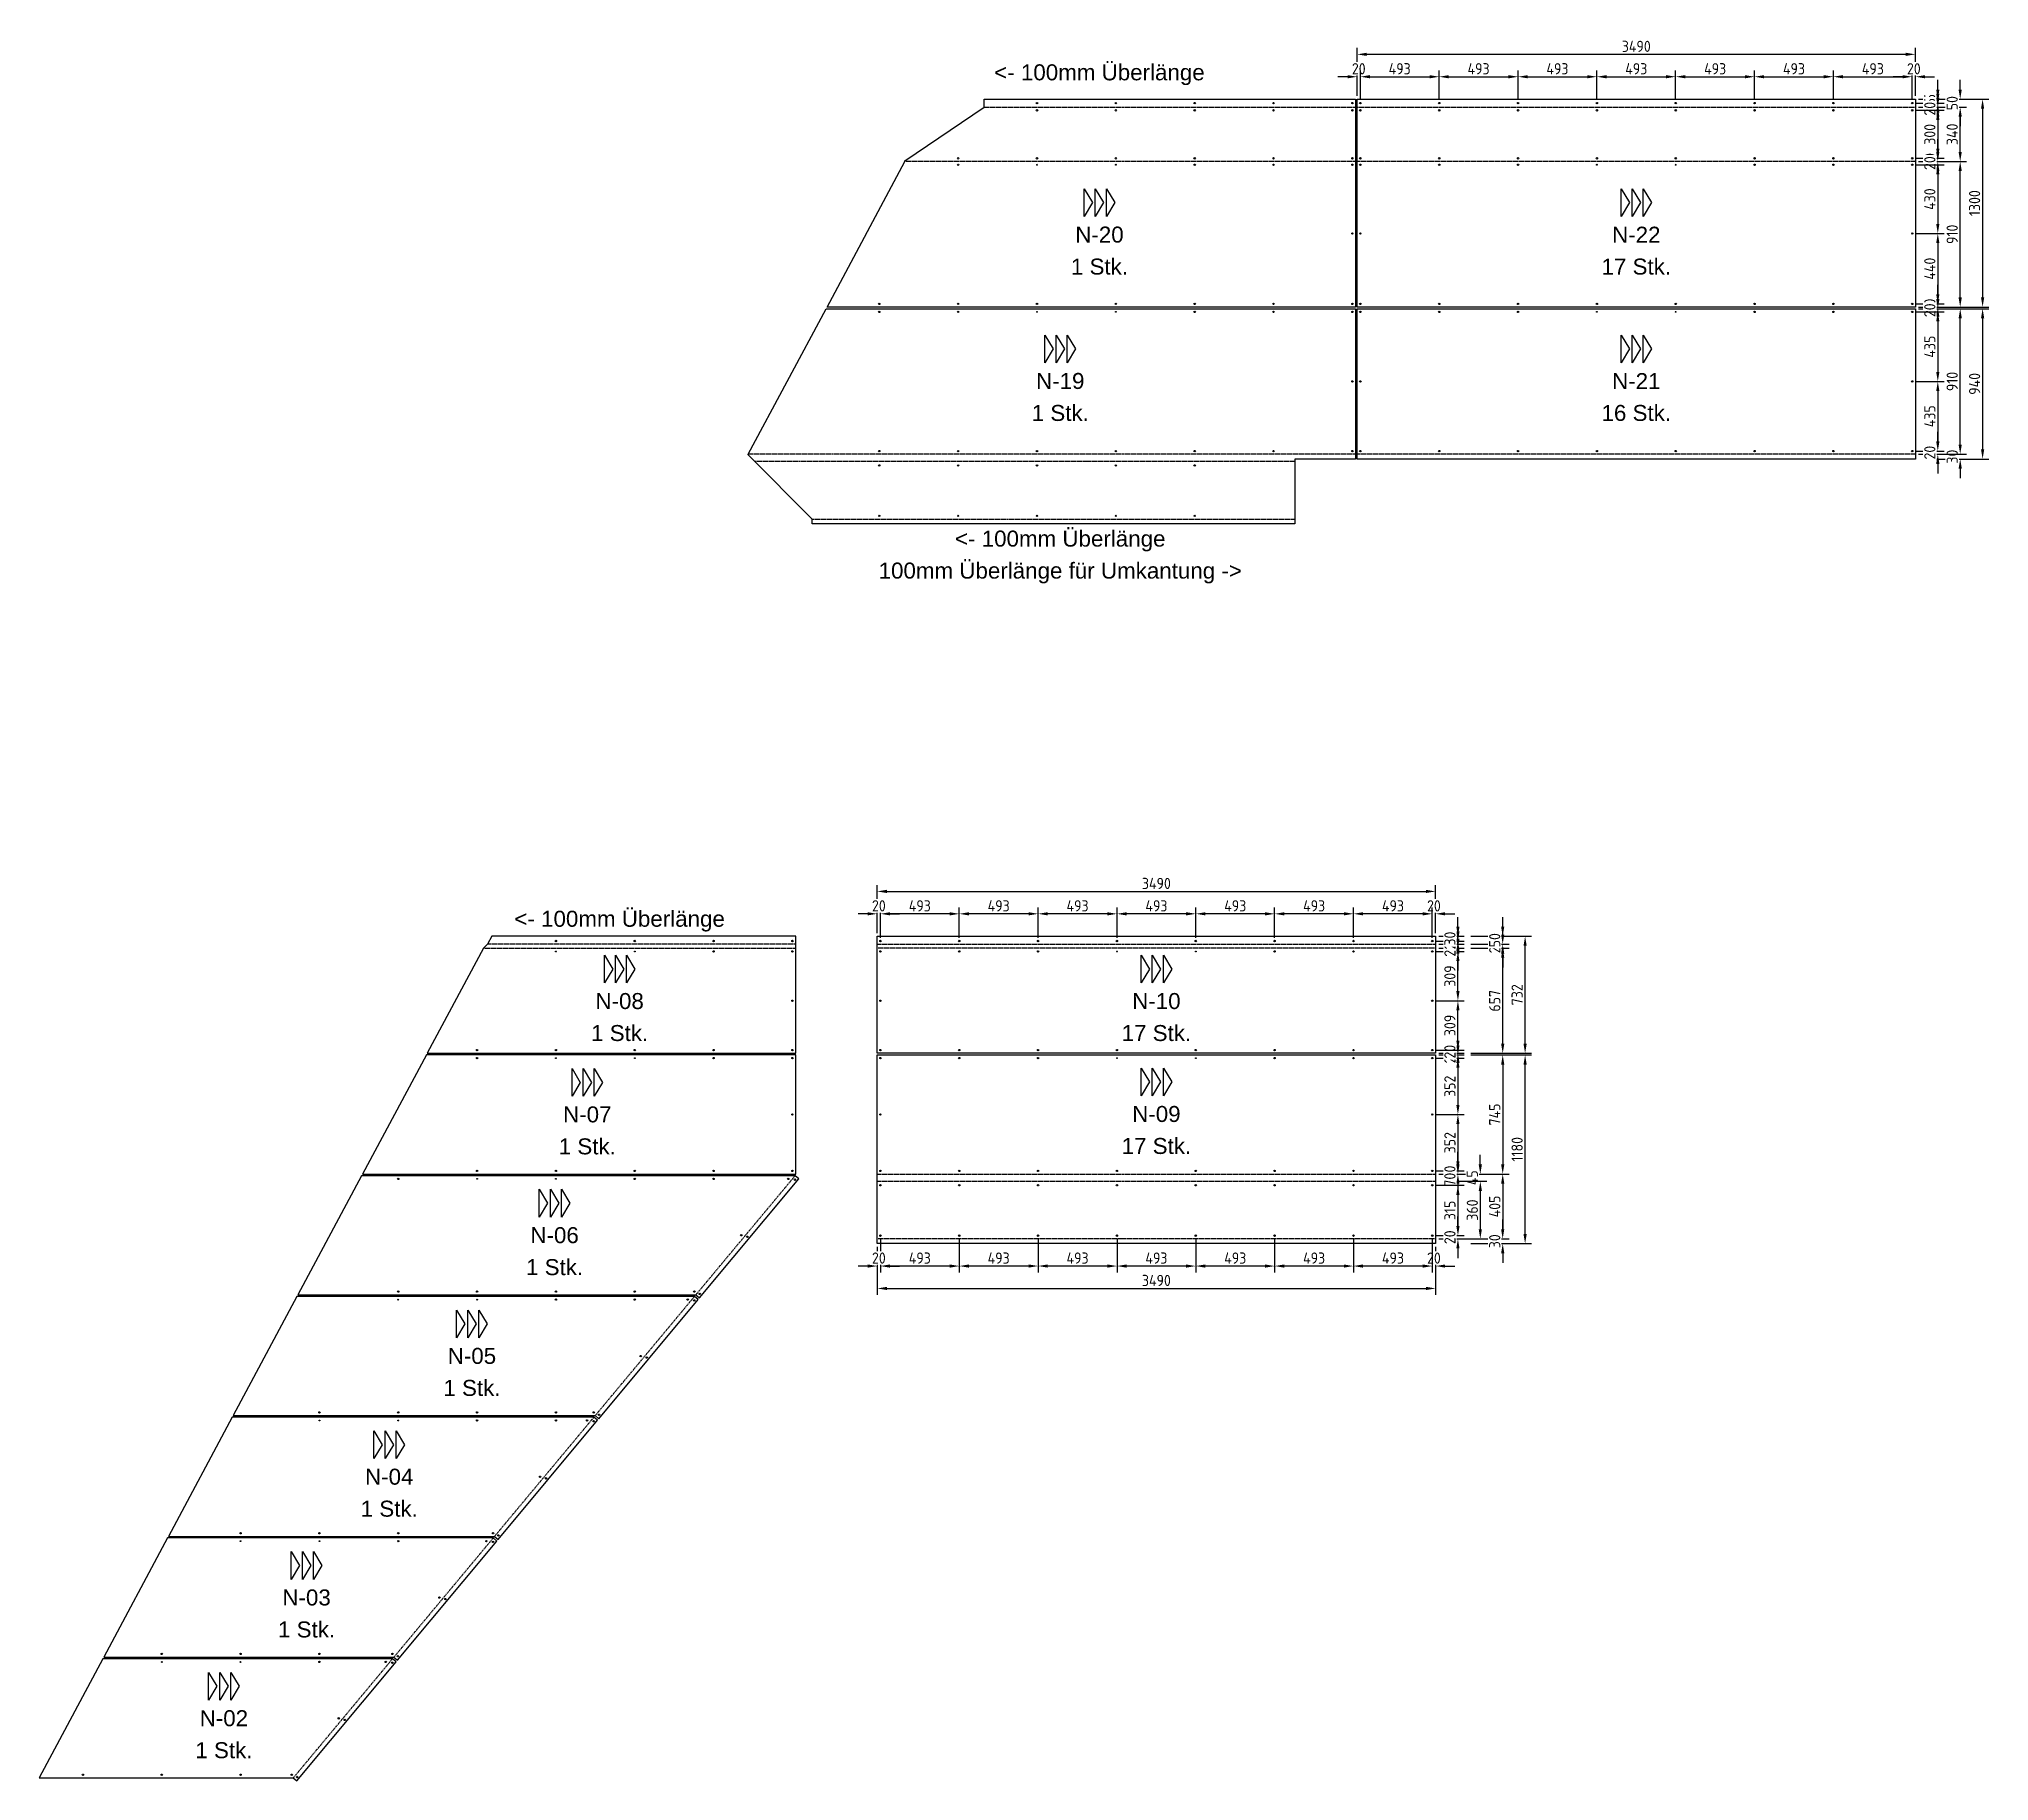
# Model space of a CAD drawing. Header units: millimetres. Extents: x 3800000 to 6300000, y 450000 to 1350000.
# Drawn here: x 4478765 to 4490955, y 1200406 to 1211296 of the extents above; entities that cross this region are included whole.
import ezdxf

# ---------------------------------------------------------------- set-up
doc = ezdxf.new("R2010")
doc.units = ezdxf.units.MM
doc.linetypes.add('Strichliert 5_2.5mm', pattern=[7.5, 5, -2.5])
for name, color, linetype, true_color in [('ANSICHT Paneel Verlegerichtung', 1, 'Continuous', 0xff0000), ('Bohr', 3, 'Continuous', 0x00ff00), ('FERTIGUNG 02 Bemassung Bohrung', 1, 'Continuous', 0xff0000), ('FERTIGUNG 02 Bemassung Geometrie', 212, 'Continuous', 0xcc00cc), ('FERTIGUNG 04 Fräsung Ansichtseite 90°', 1, 'Strichliert 5_2.5mm', 0xff0000), ('FERTIGUNG 04 Fräsung Rückseite 135°', 5, 'Strichliert 5_2.5mm', 0x0000ff), ('FERTIGUNG 04 Fräsung Rückseite 90°', 4, 'Strichliert 5_2.5mm', 0x00ffff), ('Outside', 2, 'Continuous', 0xffff00), ('TXT', 7, 'Continuous', 0xffffff)]:
    doc.layers.add(name, color=color, linetype=linetype, true_color=true_color)
doc.styles.add('Arial Regular', font='arial.ttf')
doc.styles.add('ICC_M1_20', font='')
doc.styles.get('ICC_M1_20').set_extended_font_data('isocp2')
doc.dimstyles.new('ICC_M1_20', dxfattribs={"dimscale": 20, "dimtxt": 3.5, "dimasz": 3, "dimexe": 2, "dimexo": 1, "dimgap": 0.75, "dimtad": 1, "dimtoh": 1, "dimdec": 0, "dimzin": 4, "dimdsep": 46, "dimtxsty": 'ICC_M1_20', "dimcen": 2, "dimadec": 0, "dimazin": 1, "dimtfac": 1, "dimtdec": 4, "dimtix": 1, "dimtofl": 0, "dimtmove": 1, "dimatfit": 3, "dimfxl": 10, "dimfxlon": 1, "dimtfill": 1, "dimtfillclr": 256, "dimtolj": 1, "dimtzin": 1, "dimarcsym": 0})

msp = doc.modelspace()

# ---------------------------------------------------------------- texts
at = {"layer": 'TXT', "color": 1, "true_color": 0xff0000, "char_height": 100, "attachment_point": 5, "style": 'Arial Regular'}
for s, insert, width in [('<- 100mm Überlänge', (4485394.1, 1211072.5), 2791.304), ('<- 100mm Überlänge', (4485149, 1208157.5), 2791.304), ('100mm Überlänge für Umkantung ->', (4485149, 1207957.5), 4671.739), ('<- 100mm Überlänge', (4482394.5, 1205781), 2791.304)]:
    msp.add_mtext(s, dxfattribs=dict(at, insert=insert, width=width))
at = {"layer": 'TXT', "char_height": 100, "attachment_point": 5, "style": 'Arial Regular'}
for s, insert, width in [('N-20', (4485394.1, 1210072.5), 769.565), ('N-22', (4488750, 1210072.5), 767.391), ('1 Stk.', (4485394.1, 1209872.5), 857.609), ('17 Stk.', (4488750, 1209872.5), 1011.957), ('N-19', (4485149, 1209157.5), 770.652), ('N-21', (4488750, 1209157.5), 731.522), ('1 Stk.', (4485149, 1208957.5), 857.609), ('16 Stk.', (4488750, 1208957.5), 1011.957), ('N-08', (4482394.5, 1205281), 770.652), ('N-10', (4485750, 1205281), 769.565), ('1 Stk.', (4482394.5, 1205081), 857.609), ('17 Stk.', (4485750, 1205081), 1011.957), ('N-07', (4482192.2, 1204572.5), 769.565), ('N-09', (4485750, 1204575), 770.652), ('1 Stk.', (4482192.2, 1204372.5), 857.609), ('17 Stk.', (4485750, 1204375), 1011.957), ('N-06', (4481987.9, 1203817.5), 769.565), ('1 Stk.', (4481987.9, 1203617.5), 857.609), ('N-05', (4481471.1, 1203062.5), 771.739), ('1 Stk.', (4481471.1, 1202862.5), 857.609), ('N-04', (4480954.2, 1202307.5), 768.478), ('1 Stk.', (4480954.2, 1202107.5), 857.609), ('N-03', (4480437.4, 1201552.5), 769.565), ('1 Stk.', (4480437.4, 1201352.5), 857.609), ('N-02', (4479920.6, 1200797.5), 767.391), ('1 Stk.', (4479920.6, 1200597.5), 857.609)]:
    msp.add_mtext(s, dxfattribs=dict(at, insert=insert, width=width))

# ---------------------------------------------------------------- blocks, each defined once
blk = doc.blocks.new('*D1')
at = {"layer": 'Defpoints', "color": 0}
for p in [(4487495, 1204945), (4488055, 1204945), (4487495, 1203765)]:
    blk.add_point(p, dxfattribs=at)
at = {"layer": 'FERTIGUNG 02 Bemassung Geometrie', "color": 0, "lineweight": -2}
for p, q in [((4487855, 1204945), (4488095, 1204945)), ((4488055, 1203825), (4488055, 1204885)), ((4487855, 1203765), (4488095, 1203765))]:
    blk.add_line(p, q, dxfattribs=at)
at = {"layer": 'FERTIGUNG 02 Bemassung Geometrie', "color": 0}
for points in [[(4488065, 1204885), (4488045, 1204885), (4488055, 1204945)], [(4488045, 1203825), (4488065, 1203825), (4488055, 1203765)]]:
    blk.add_solid(points, dxfattribs=at)
at = {"layer": 'FERTIGUNG 02 Bemassung Geometrie', "color": 0, "insert": (4488005, 1204355), "char_height": 70, "attachment_point": 5, "rotation": 90, "style": 'ICC_M1_20', "bg_fill": 3, "box_fill_scale": 1.1, "bg_fill_color": 9, "bg_fill_true_color": 13158600, "bg_fill_transparency": 0}
blk.add_mtext('\\A1;1180', dxfattribs=at)
blk = doc.blocks.new('*D2')
at = {"layer": 'Defpoints', "color": 0}
for p in [(4487495, 1204945), (4487495, 1204200), (4487915, 1204200)]:
    blk.add_point(p, dxfattribs=at)
at = {"layer": 'FERTIGUNG 02 Bemassung Geometrie', "color": 0, "lineweight": -2}
for p, q in [((4487715, 1204945), (4487955, 1204945)), ((4487915, 1204885), (4487915, 1204260)), ((4487715, 1204200), (4487955, 1204200))]:
    blk.add_line(p, q, dxfattribs=at)
at = {"layer": 'FERTIGUNG 02 Bemassung Geometrie', "color": 0}
for points in [[(4487925, 1204885), (4487905, 1204885), (4487915, 1204945)], [(4487905, 1204260), (4487925, 1204260), (4487915, 1204200)]]:
    blk.add_solid(points, dxfattribs=at)
at = {"layer": 'FERTIGUNG 02 Bemassung Geometrie', "color": 0, "insert": (4487865, 1204572.5), "char_height": 70, "attachment_point": 5, "rotation": 90, "style": 'ICC_M1_20', "bg_fill": 3, "box_fill_scale": 1.1, "bg_fill_color": 9, "bg_fill_true_color": 13158600, "bg_fill_transparency": 0}
blk.add_mtext('\\A1;745', dxfattribs=at)
blk = doc.blocks.new('*D3')
at = {"layer": 'Defpoints', "color": 0}
for p in [(4487495, 1204200), (4487495, 1203795), (4487915, 1203795)]:
    blk.add_point(p, dxfattribs=at)
at = {"layer": 'FERTIGUNG 02 Bemassung Geometrie', "color": 0, "lineweight": -2}
for p, q in [((4487715, 1204200), (4487955, 1204200)), ((4487915, 1204140), (4487915, 1203855)), ((4487715, 1203795), (4487955, 1203795))]:
    blk.add_line(p, q, dxfattribs=at)
at = {"layer": 'FERTIGUNG 02 Bemassung Geometrie', "color": 0}
for points in [[(4487925, 1204140), (4487905, 1204140), (4487915, 1204200)], [(4487905, 1203855), (4487925, 1203855), (4487915, 1203795)]]:
    blk.add_solid(points, dxfattribs=at)
at = {"layer": 'FERTIGUNG 02 Bemassung Geometrie', "color": 0, "insert": (4487865, 1203997.5), "char_height": 70, "attachment_point": 5, "rotation": 90, "style": 'ICC_M1_20', "bg_fill": 3, "box_fill_scale": 1.1, "bg_fill_color": 9, "bg_fill_true_color": 13158600, "bg_fill_transparency": 0}
blk.add_mtext('\\A1;405', dxfattribs=at)
blk = doc.blocks.new('*D4')
at = {"layer": 'Defpoints', "color": 0}
for p in [(4487495, 1203795), (4487495, 1203765)]:
    blk.add_point(p, dxfattribs=at)
at = {"layer": 'FERTIGUNG 02 Bemassung Geometrie', "color": 0, "lineweight": -2}
for p, q in [((4487715, 1203795), (4487955, 1203795)), ((4487915, 1203855), (4487915, 1203915)), ((4487715, 1203765), (4487955, 1203765)), ((4487915, 1203705), (4487915, 1203645))]:
    blk.add_line(p, q, dxfattribs=at)
at = {"layer": 'FERTIGUNG 02 Bemassung Geometrie', "color": 0}
for points in [[(4487905, 1203855), (4487925, 1203855), (4487915, 1203795)], [(4487925, 1203705), (4487905, 1203705), (4487915, 1203765)]]:
    blk.add_solid(points, dxfattribs=at)
at = {"layer": 'FERTIGUNG 02 Bemassung Geometrie', "color": 0, "insert": (4487865, 1203780), "char_height": 70, "attachment_point": 5, "rotation": 90, "style": 'ICC_M1_20', "bg_fill": 3, "box_fill_scale": 1.1, "bg_fill_color": 9, "bg_fill_true_color": 13158600, "bg_fill_transparency": 0}
blk.add_mtext('\\A1;30', dxfattribs=at)
at = {"layer": 'Defpoints', "color": 0}
blk.add_point((4487915, 1203765), dxfattribs=at)
blk = doc.blocks.new('*D5')
at = {"layer": 'Defpoints', "color": 0}
for p in [(4487495, 1204200), (4487495, 1204155)]:
    blk.add_point(p, dxfattribs=at)
at = {"layer": 'FERTIGUNG 02 Bemassung Geometrie', "color": 0, "lineweight": -2}
for p, q in [((4487775, 1204260), (4487775, 1204320)), ((4487575, 1204200), (4487815, 1204200)), ((4487575, 1204155), (4487815, 1204155)), ((4487775, 1204095), (4487775, 1204035))]:
    blk.add_line(p, q, dxfattribs=at)
at = {"layer": 'FERTIGUNG 02 Bemassung Geometrie', "color": 0}
for points in [[(4487765, 1204260), (4487785, 1204260), (4487775, 1204200)], [(4487785, 1204095), (4487765, 1204095), (4487775, 1204155)]]:
    blk.add_solid(points, dxfattribs=at)
at = {"layer": 'FERTIGUNG 02 Bemassung Geometrie', "color": 0, "insert": (4487725, 1204177.5), "char_height": 70, "attachment_point": 5, "rotation": 90, "style": 'ICC_M1_20', "bg_fill": 3, "box_fill_scale": 1.1, "bg_fill_color": 9, "bg_fill_true_color": 13158600, "bg_fill_transparency": 0}
blk.add_mtext('\\A1;45', dxfattribs=at)
at = {"layer": 'Defpoints', "color": 0}
blk.add_point((4487775, 1204155), dxfattribs=at)
blk = doc.blocks.new('*D6')
at = {"layer": 'Defpoints', "color": 0}
for p in [(4487495, 1204155), (4487495, 1203795), (4487775, 1203795)]:
    blk.add_point(p, dxfattribs=at)
at = {"layer": 'FERTIGUNG 02 Bemassung Geometrie', "color": 0, "lineweight": -2}
for p, q in [((4487575, 1204155), (4487815, 1204155)), ((4487775, 1204095), (4487775, 1203855)), ((4487575, 1203795), (4487815, 1203795))]:
    blk.add_line(p, q, dxfattribs=at)
at = {"layer": 'FERTIGUNG 02 Bemassung Geometrie', "color": 0}
for points in [[(4487785, 1204095), (4487765, 1204095), (4487775, 1204155)], [(4487765, 1203855), (4487785, 1203855), (4487775, 1203795)]]:
    blk.add_solid(points, dxfattribs=at)
at = {"layer": 'FERTIGUNG 02 Bemassung Geometrie', "color": 0, "insert": (4487725, 1203975), "char_height": 70, "attachment_point": 5, "rotation": 90, "style": 'ICC_M1_20', "bg_fill": 3, "box_fill_scale": 1.1, "bg_fill_color": 9, "bg_fill_true_color": 13158600, "bg_fill_transparency": 0}
blk.add_mtext('\\A1;360', dxfattribs=at)
blk = doc.blocks.new('*D7')
at = {"layer": 'Defpoints', "color": 0}
blk.add_point((4487475, 1204925), dxfattribs=at)
at = {"layer": 'FERTIGUNG 02 Bemassung Bohrung', "color": 0, "lineweight": -2}
for p, q in [((4487635, 1205005), (4487635, 1205065)), ((4487495, 1204925), (4487675, 1204925)), ((4487515, 1204945), (4487675, 1204945)), ((4487635, 1204865), (4487635, 1204805))]:
    blk.add_line(p, q, dxfattribs=at)
at = {"layer": 'FERTIGUNG 02 Bemassung Bohrung', "color": 0}
for points in [[(4487625, 1205005), (4487645, 1205005), (4487635, 1204945)], [(4487645, 1204865), (4487625, 1204865), (4487635, 1204925)]]:
    blk.add_solid(points, dxfattribs=at)
at = {"layer": 'FERTIGUNG 02 Bemassung Bohrung', "color": 0, "insert": (4487585, 1204935), "char_height": 70, "attachment_point": 5, "rotation": 90, "style": 'ICC_M1_20', "bg_fill": 3, "box_fill_scale": 1.1, "bg_fill_color": 9, "bg_fill_true_color": 13158600, "bg_fill_transparency": 0}
blk.add_mtext('\\A1;20', dxfattribs=at)
at = {"layer": 'Defpoints', "color": 0}
for p in [(4487495, 1204945), (4487635, 1204925)]:
    blk.add_point(p, dxfattribs=at)
blk = doc.blocks.new('*D8')
at = {"layer": 'Defpoints', "color": 0}
for p in [(4487475, 1204925), (4487475, 1204572.5), (4487635, 1204572.5)]:
    blk.add_point(p, dxfattribs=at)
at = {"layer": 'FERTIGUNG 02 Bemassung Bohrung', "color": 0, "lineweight": -2}
for p, q in [((4487495, 1204925), (4487675, 1204925)), ((4487635, 1204865), (4487635, 1204632.5)), ((4487495, 1204572.5), (4487675, 1204572.5))]:
    blk.add_line(p, q, dxfattribs=at)
at = {"layer": 'FERTIGUNG 02 Bemassung Bohrung', "color": 0}
for points in [[(4487645, 1204865), (4487625, 1204865), (4487635, 1204925)], [(4487625, 1204632.5), (4487645, 1204632.5), (4487635, 1204572.5)]]:
    blk.add_solid(points, dxfattribs=at)
at = {"layer": 'FERTIGUNG 02 Bemassung Bohrung', "color": 0, "insert": (4487585, 1204748.75), "char_height": 70, "attachment_point": 5, "rotation": 90, "style": 'ICC_M1_20', "bg_fill": 3, "box_fill_scale": 1.1, "bg_fill_color": 9, "bg_fill_true_color": 13158600, "bg_fill_transparency": 0}
blk.add_mtext('\\A1;352', dxfattribs=at)
blk = doc.blocks.new('*D9')
at = {"layer": 'Defpoints', "color": 0}
for p in [(4487475, 1204572.5), (4487475, 1204220), (4487635, 1204220)]:
    blk.add_point(p, dxfattribs=at)
at = {"layer": 'FERTIGUNG 02 Bemassung Bohrung', "color": 0, "lineweight": -2}
for p, q in [((4487495, 1204572.5), (4487675, 1204572.5)), ((4487635, 1204512.5), (4487635, 1204280)), ((4487495, 1204220), (4487675, 1204220))]:
    blk.add_line(p, q, dxfattribs=at)
at = {"layer": 'FERTIGUNG 02 Bemassung Bohrung', "color": 0}
for points in [[(4487645, 1204512.5), (4487625, 1204512.5), (4487635, 1204572.5)], [(4487625, 1204280), (4487645, 1204280), (4487635, 1204220)]]:
    blk.add_solid(points, dxfattribs=at)
at = {"layer": 'FERTIGUNG 02 Bemassung Bohrung', "color": 0, "insert": (4487585, 1204396.25), "char_height": 70, "attachment_point": 5, "rotation": 90, "style": 'ICC_M1_20', "bg_fill": 3, "box_fill_scale": 1.1, "bg_fill_color": 9, "bg_fill_true_color": 13158600, "bg_fill_transparency": 0}
blk.add_mtext('\\A1;352', dxfattribs=at)
blk = doc.blocks.new('*D10')
at = {"layer": 'Defpoints', "color": 0}
blk.add_point((4487475, 1204220), dxfattribs=at)
at = {"layer": 'FERTIGUNG 02 Bemassung Bohrung', "color": 0, "lineweight": -2}
for p, q in [((4487635, 1204280), (4487635, 1204340)), ((4487495, 1204220), (4487675, 1204220)), ((4487515, 1204200), (4487675, 1204200)), ((4487635, 1204140), (4487635, 1204080))]:
    blk.add_line(p, q, dxfattribs=at)
at = {"layer": 'FERTIGUNG 02 Bemassung Bohrung', "color": 0}
for points in [[(4487625, 1204280), (4487645, 1204280), (4487635, 1204220)], [(4487645, 1204140), (4487625, 1204140), (4487635, 1204200)]]:
    blk.add_solid(points, dxfattribs=at)
at = {"layer": 'FERTIGUNG 02 Bemassung Bohrung', "color": 0, "insert": (4487585, 1204210), "char_height": 70, "attachment_point": 5, "rotation": 90, "style": 'ICC_M1_20', "bg_fill": 3, "box_fill_scale": 1.1, "bg_fill_color": 9, "bg_fill_true_color": 13158600, "bg_fill_transparency": 0}
blk.add_mtext('\\A1;20', dxfattribs=at)
at = {"layer": 'Defpoints', "color": 0}
for p in [(4487495, 1204200), (4487635, 1204200)]:
    blk.add_point(p, dxfattribs=at)
blk = doc.blocks.new('*D11')
at = {"layer": 'Defpoints', "color": 0}
blk.add_point((4487475, 1204130), dxfattribs=at)
at = {"layer": 'FERTIGUNG 02 Bemassung Bohrung', "color": 0, "lineweight": -2}
for p, q in [((4487635, 1204260), (4487635, 1204320)), ((4487515, 1204200), (4487675, 1204200)), ((4487495, 1204130), (4487675, 1204130)), ((4487635, 1204070), (4487635, 1204010))]:
    blk.add_line(p, q, dxfattribs=at)
at = {"layer": 'FERTIGUNG 02 Bemassung Bohrung', "color": 0}
for points in [[(4487625, 1204260), (4487645, 1204260), (4487635, 1204200)], [(4487645, 1204070), (4487625, 1204070), (4487635, 1204130)]]:
    blk.add_solid(points, dxfattribs=at)
at = {"layer": 'FERTIGUNG 02 Bemassung Bohrung', "color": 0, "insert": (4487585, 1204165), "char_height": 70, "attachment_point": 5, "rotation": 90, "style": 'ICC_M1_20', "bg_fill": 3, "box_fill_scale": 1.1, "bg_fill_color": 9, "bg_fill_true_color": 13158600, "bg_fill_transparency": 0}
blk.add_mtext('\\A1;70', dxfattribs=at)
at = {"layer": 'Defpoints', "color": 0}
for p in [(4487495, 1204200), (4487635, 1204130)]:
    blk.add_point(p, dxfattribs=at)
blk = doc.blocks.new('*D12')
at = {"layer": 'Defpoints', "color": 0}
for p in [(4487475, 1204130), (4487475, 1203815), (4487635, 1203815)]:
    blk.add_point(p, dxfattribs=at)
at = {"layer": 'FERTIGUNG 02 Bemassung Bohrung', "color": 0, "lineweight": -2}
for p, q in [((4487495, 1204130), (4487675, 1204130)), ((4487635, 1204070), (4487635, 1203875)), ((4487495, 1203815), (4487675, 1203815))]:
    blk.add_line(p, q, dxfattribs=at)
at = {"layer": 'FERTIGUNG 02 Bemassung Bohrung', "color": 0}
for points in [[(4487645, 1204070), (4487625, 1204070), (4487635, 1204130)], [(4487625, 1203875), (4487645, 1203875), (4487635, 1203815)]]:
    blk.add_solid(points, dxfattribs=at)
at = {"layer": 'FERTIGUNG 02 Bemassung Bohrung', "color": 0, "insert": (4487585, 1203972.5), "char_height": 70, "attachment_point": 5, "rotation": 90, "style": 'ICC_M1_20', "bg_fill": 3, "box_fill_scale": 1.1, "bg_fill_color": 9, "bg_fill_true_color": 13158600, "bg_fill_transparency": 0}
blk.add_mtext('\\A1;315', dxfattribs=at)
blk = doc.blocks.new('*D13')
at = {"layer": 'Defpoints', "color": 0}
blk.add_point((4487475, 1203815), dxfattribs=at)
at = {"layer": 'FERTIGUNG 02 Bemassung Bohrung', "color": 0, "lineweight": -2}
for p, q in [((4487635, 1203875), (4487635, 1203935)), ((4487495, 1203815), (4487675, 1203815)), ((4487515, 1203795), (4487675, 1203795)), ((4487635, 1203735), (4487635, 1203675))]:
    blk.add_line(p, q, dxfattribs=at)
at = {"layer": 'FERTIGUNG 02 Bemassung Bohrung', "color": 0}
for points in [[(4487625, 1203875), (4487645, 1203875), (4487635, 1203815)], [(4487645, 1203735), (4487625, 1203735), (4487635, 1203795)]]:
    blk.add_solid(points, dxfattribs=at)
at = {"layer": 'FERTIGUNG 02 Bemassung Bohrung', "color": 0, "insert": (4487585, 1203805), "char_height": 70, "attachment_point": 5, "rotation": 90, "style": 'ICC_M1_20', "bg_fill": 3, "box_fill_scale": 1.1, "bg_fill_color": 9, "bg_fill_true_color": 13158600, "bg_fill_transparency": 0}
blk.add_mtext('\\A1;20', dxfattribs=at)
at = {"layer": 'Defpoints', "color": 0}
for p in [(4487495, 1203795), (4487635, 1203795)]:
    blk.add_point(p, dxfattribs=at)
blk = doc.blocks.new('*D14')
at = {"layer": 'Defpoints', "color": 0}
for p in [(4487495, 1205687), (4488055, 1205687), (4487495, 1204955)]:
    blk.add_point(p, dxfattribs=at)
at = {"layer": 'FERTIGUNG 02 Bemassung Geometrie', "color": 0, "lineweight": -2}
for p, q in [((4487855, 1205687), (4488095, 1205687)), ((4488055, 1205015), (4488055, 1205627)), ((4487855, 1204955), (4488095, 1204955))]:
    blk.add_line(p, q, dxfattribs=at)
at = {"layer": 'FERTIGUNG 02 Bemassung Geometrie', "color": 0}
for points in [[(4488065, 1205627), (4488045, 1205627), (4488055, 1205687)], [(4488045, 1205015), (4488065, 1205015), (4488055, 1204955)]]:
    blk.add_solid(points, dxfattribs=at)
at = {"layer": 'FERTIGUNG 02 Bemassung Geometrie', "color": 0, "insert": (4488005, 1205321), "char_height": 70, "attachment_point": 5, "rotation": 90, "style": 'ICC_M1_20', "bg_fill": 3, "box_fill_scale": 1.1, "bg_fill_color": 9, "bg_fill_true_color": 13158600, "bg_fill_transparency": 0}
blk.add_mtext('\\A1;732', dxfattribs=at)
blk = doc.blocks.new('*D15')
at = {"layer": 'Defpoints', "color": 0}
for p in [(4487495, 1205612), (4487915, 1205612), (4487495, 1204955)]:
    blk.add_point(p, dxfattribs=at)
at = {"layer": 'FERTIGUNG 02 Bemassung Geometrie', "color": 0, "lineweight": -2}
for p, q in [((4487715, 1205612), (4487955, 1205612)), ((4487915, 1205015), (4487915, 1205552)), ((4487715, 1204955), (4487955, 1204955))]:
    blk.add_line(p, q, dxfattribs=at)
at = {"layer": 'FERTIGUNG 02 Bemassung Geometrie', "color": 0}
for points in [[(4487925, 1205552), (4487905, 1205552), (4487915, 1205612)], [(4487905, 1205015), (4487925, 1205015), (4487915, 1204955)]]:
    blk.add_solid(points, dxfattribs=at)
at = {"layer": 'FERTIGUNG 02 Bemassung Geometrie', "color": 0, "insert": (4487865, 1205283.5), "char_height": 70, "attachment_point": 5, "rotation": 90, "style": 'ICC_M1_20', "bg_fill": 3, "box_fill_scale": 1.1, "bg_fill_color": 9, "bg_fill_true_color": 13158600, "bg_fill_transparency": 0}
blk.add_mtext('\\A1;657', dxfattribs=at)
blk = doc.blocks.new('*D16')
at = {"layer": 'Defpoints', "color": 0}
for p in [(4487495, 1205637), (4487495, 1205612)]:
    blk.add_point(p, dxfattribs=at)
at = {"layer": 'FERTIGUNG 02 Bemassung Geometrie', "color": 0, "lineweight": -2}
for p, q in [((4487915, 1205697), (4487915, 1205757)), ((4487715, 1205637), (4487955, 1205637)), ((4487715, 1205612), (4487955, 1205612)), ((4487915, 1205552), (4487915, 1205492))]:
    blk.add_line(p, q, dxfattribs=at)
at = {"layer": 'FERTIGUNG 02 Bemassung Geometrie', "color": 0}
for points in [[(4487905, 1205697), (4487925, 1205697), (4487915, 1205637)], [(4487925, 1205552), (4487905, 1205552), (4487915, 1205612)]]:
    blk.add_solid(points, dxfattribs=at)
at = {"layer": 'FERTIGUNG 02 Bemassung Geometrie', "color": 0, "insert": (4487865, 1205624.5), "char_height": 70, "attachment_point": 5, "rotation": 90, "style": 'ICC_M1_20', "bg_fill": 3, "box_fill_scale": 1.1, "bg_fill_color": 9, "bg_fill_true_color": 13158600, "bg_fill_transparency": 0}
blk.add_mtext('\\A1;25', dxfattribs=at)
at = {"layer": 'Defpoints', "color": 0}
blk.add_point((4487915, 1205637), dxfattribs=at)
blk = doc.blocks.new('*D17')
at = {"layer": 'Defpoints', "color": 0}
for p in [(4487495, 1205687), (4487495, 1205637)]:
    blk.add_point(p, dxfattribs=at)
at = {"layer": 'FERTIGUNG 02 Bemassung Geometrie', "color": 0, "lineweight": -2}
for p, q in [((4487915, 1205747), (4487915, 1205807)), ((4487715, 1205687), (4487955, 1205687)), ((4487715, 1205637), (4487955, 1205637)), ((4487915, 1205577), (4487915, 1205517))]:
    blk.add_line(p, q, dxfattribs=at)
at = {"layer": 'FERTIGUNG 02 Bemassung Geometrie', "color": 0}
for points in [[(4487905, 1205747), (4487925, 1205747), (4487915, 1205687)], [(4487925, 1205577), (4487905, 1205577), (4487915, 1205637)]]:
    blk.add_solid(points, dxfattribs=at)
at = {"layer": 'FERTIGUNG 02 Bemassung Geometrie', "color": 0, "insert": (4487865, 1205662), "char_height": 70, "attachment_point": 5, "rotation": 90, "style": 'ICC_M1_20', "bg_fill": 3, "box_fill_scale": 1.1, "bg_fill_color": 9, "bg_fill_true_color": 13158600, "bg_fill_transparency": 0}
blk.add_mtext('\\A1;50', dxfattribs=at)
at = {"layer": 'Defpoints', "color": 0}
blk.add_point((4487915, 1205687), dxfattribs=at)
blk = doc.blocks.new('*D18')
at = {"layer": 'Defpoints', "color": 0}
blk.add_point((4487475, 1204975), dxfattribs=at)
at = {"layer": 'FERTIGUNG 02 Bemassung Bohrung', "color": 0, "lineweight": -2}
for p, q in [((4487635, 1205035), (4487635, 1205095)), ((4487495, 1204975), (4487675, 1204975)), ((4487515, 1204955), (4487675, 1204955)), ((4487635, 1204895), (4487635, 1204835))]:
    blk.add_line(p, q, dxfattribs=at)
at = {"layer": 'FERTIGUNG 02 Bemassung Bohrung', "color": 0}
for points in [[(4487625, 1205035), (4487645, 1205035), (4487635, 1204975)], [(4487645, 1204895), (4487625, 1204895), (4487635, 1204955)]]:
    blk.add_solid(points, dxfattribs=at)
at = {"layer": 'FERTIGUNG 02 Bemassung Bohrung', "color": 0, "insert": (4487585, 1204965), "char_height": 70, "attachment_point": 5, "rotation": 90, "style": 'ICC_M1_20', "bg_fill": 3, "box_fill_scale": 1.1, "bg_fill_color": 9, "bg_fill_true_color": 13158600, "bg_fill_transparency": 0}
blk.add_mtext('\\A1;20', dxfattribs=at)
at = {"layer": 'Defpoints', "color": 0}
for p in [(4487495, 1204955), (4487635, 1204975)]:
    blk.add_point(p, dxfattribs=at)
blk = doc.blocks.new('*D19')
at = {"layer": 'Defpoints', "color": 0}
for p in [(4487475, 1205283.5), (4487635, 1205283.5), (4487475, 1204975)]:
    blk.add_point(p, dxfattribs=at)
at = {"layer": 'FERTIGUNG 02 Bemassung Bohrung', "color": 0, "lineweight": -2}
for p, q in [((4487495, 1205283.5), (4487675, 1205283.5)), ((4487635, 1205035), (4487635, 1205223.5)), ((4487495, 1204975), (4487675, 1204975))]:
    blk.add_line(p, q, dxfattribs=at)
at = {"layer": 'FERTIGUNG 02 Bemassung Bohrung', "color": 0}
for points in [[(4487645, 1205223.5), (4487625, 1205223.5), (4487635, 1205283.5)], [(4487625, 1205035), (4487645, 1205035), (4487635, 1204975)]]:
    blk.add_solid(points, dxfattribs=at)
at = {"layer": 'FERTIGUNG 02 Bemassung Bohrung', "color": 0, "insert": (4487585, 1205129.25), "char_height": 70, "attachment_point": 5, "rotation": 90, "style": 'ICC_M1_20', "bg_fill": 3, "box_fill_scale": 1.1, "bg_fill_color": 9, "bg_fill_true_color": 13158600, "bg_fill_transparency": 0}
blk.add_mtext('\\A1;309', dxfattribs=at)
blk = doc.blocks.new('*D20')
at = {"layer": 'Defpoints', "color": 0}
for p in [(4487475, 1205592), (4487635, 1205592), (4487475, 1205283.5)]:
    blk.add_point(p, dxfattribs=at)
at = {"layer": 'FERTIGUNG 02 Bemassung Bohrung', "color": 0, "lineweight": -2}
for p, q in [((4487495, 1205592), (4487675, 1205592)), ((4487635, 1205343.5), (4487635, 1205532)), ((4487495, 1205283.5), (4487675, 1205283.5))]:
    blk.add_line(p, q, dxfattribs=at)
at = {"layer": 'FERTIGUNG 02 Bemassung Bohrung', "color": 0}
for points in [[(4487645, 1205532), (4487625, 1205532), (4487635, 1205592)], [(4487625, 1205343.5), (4487645, 1205343.5), (4487635, 1205283.5)]]:
    blk.add_solid(points, dxfattribs=at)
at = {"layer": 'FERTIGUNG 02 Bemassung Bohrung', "color": 0, "insert": (4487585, 1205437.75), "char_height": 70, "attachment_point": 5, "rotation": 90, "style": 'ICC_M1_20', "bg_fill": 3, "box_fill_scale": 1.1, "bg_fill_color": 9, "bg_fill_true_color": 13158600, "bg_fill_transparency": 0}
blk.add_mtext('\\A1;309', dxfattribs=at)
blk = doc.blocks.new('*D21')
at = {"layer": 'Defpoints', "color": 0}
blk.add_point((4487475, 1205592), dxfattribs=at)
at = {"layer": 'FERTIGUNG 02 Bemassung Bohrung', "color": 0, "lineweight": -2}
for p, q in [((4487635, 1205672), (4487635, 1205732)), ((4487495, 1205592), (4487675, 1205592)), ((4487515, 1205612), (4487675, 1205612)), ((4487635, 1205532), (4487635, 1205472))]:
    blk.add_line(p, q, dxfattribs=at)
at = {"layer": 'FERTIGUNG 02 Bemassung Bohrung', "color": 0}
for points in [[(4487625, 1205672), (4487645, 1205672), (4487635, 1205612)], [(4487645, 1205532), (4487625, 1205532), (4487635, 1205592)]]:
    blk.add_solid(points, dxfattribs=at)
at = {"layer": 'FERTIGUNG 02 Bemassung Bohrung', "color": 0, "insert": (4487585, 1205602), "char_height": 70, "attachment_point": 5, "rotation": 90, "style": 'ICC_M1_20', "bg_fill": 3, "box_fill_scale": 1.1, "bg_fill_color": 9, "bg_fill_true_color": 13158600, "bg_fill_transparency": 0}
blk.add_mtext('\\A1;20', dxfattribs=at)
at = {"layer": 'Defpoints', "color": 0}
for p in [(4487495, 1205612), (4487635, 1205612)]:
    blk.add_point(p, dxfattribs=at)
blk = doc.blocks.new('*D22')
at = {"layer": 'Defpoints', "color": 0}
blk.add_point((4487475, 1205657), dxfattribs=at)
at = {"layer": 'FERTIGUNG 02 Bemassung Bohrung', "color": 0, "lineweight": -2}
for p, q in [((4487635, 1205717), (4487635, 1205777)), ((4487495, 1205657), (4487675, 1205657)), ((4487515, 1205637), (4487675, 1205637)), ((4487635, 1205577), (4487635, 1205517))]:
    blk.add_line(p, q, dxfattribs=at)
at = {"layer": 'FERTIGUNG 02 Bemassung Bohrung', "color": 0}
for points in [[(4487625, 1205717), (4487645, 1205717), (4487635, 1205657)], [(4487645, 1205577), (4487625, 1205577), (4487635, 1205637)]]:
    blk.add_solid(points, dxfattribs=at)
at = {"layer": 'FERTIGUNG 02 Bemassung Bohrung', "color": 0, "insert": (4487585, 1205647), "char_height": 70, "attachment_point": 5, "rotation": 90, "style": 'ICC_M1_20', "bg_fill": 3, "box_fill_scale": 1.1, "bg_fill_color": 9, "bg_fill_true_color": 13158600, "bg_fill_transparency": 0}
blk.add_mtext('\\A1;20', dxfattribs=at)
at = {"layer": 'Defpoints', "color": 0}
for p in [(4487495, 1205637), (4487635, 1205657)]:
    blk.add_point(p, dxfattribs=at)
blk = doc.blocks.new('*D23')
at = {"layer": 'Defpoints', "color": 0}
blk.add_point((4487475, 1205657), dxfattribs=at)
at = {"layer": 'FERTIGUNG 02 Bemassung Bohrung', "color": 0, "lineweight": -2}
for p, q in [((4487635, 1205747), (4487635, 1205807)), ((4487495, 1205657), (4487675, 1205657)), ((4487515, 1205687), (4487675, 1205687)), ((4487635, 1205597), (4487635, 1205537))]:
    blk.add_line(p, q, dxfattribs=at)
at = {"layer": 'FERTIGUNG 02 Bemassung Bohrung', "color": 0}
for points in [[(4487625, 1205747), (4487645, 1205747), (4487635, 1205687)], [(4487645, 1205597), (4487625, 1205597), (4487635, 1205657)]]:
    blk.add_solid(points, dxfattribs=at)
at = {"layer": 'FERTIGUNG 02 Bemassung Bohrung', "color": 0, "insert": (4487585, 1205672), "char_height": 70, "attachment_point": 5, "rotation": 90, "style": 'ICC_M1_20', "bg_fill": 3, "box_fill_scale": 1.1, "bg_fill_color": 9, "bg_fill_true_color": 13158600, "bg_fill_transparency": 0}
blk.add_mtext('\\A1;30', dxfattribs=at)
at = {"layer": 'Defpoints', "color": 0}
for p in [(4487495, 1205687), (4487635, 1205687)]:
    blk.add_point(p, dxfattribs=at)
blk = doc.blocks.new('*D24')
at = {"layer": 'Defpoints', "color": 0}
for p in [(4487495, 1205967), (4484005, 1205687), (4487495, 1205687)]:
    blk.add_point(p, dxfattribs=at)
at = {"layer": 'FERTIGUNG 02 Bemassung Geometrie', "color": 0, "lineweight": -2}
for p, q in [((4484005, 1205767), (4484005, 1206007)), ((4487495, 1205767), (4487495, 1206007)), ((4484065, 1205967), (4487435, 1205967))]:
    blk.add_line(p, q, dxfattribs=at)
at = {"layer": 'FERTIGUNG 02 Bemassung Geometrie', "color": 0}
for points in [[(4484065, 1205977), (4484065, 1205957), (4484005, 1205967)], [(4487435, 1205957), (4487435, 1205977), (4487495, 1205967)]]:
    blk.add_solid(points, dxfattribs=at)
at = {"layer": 'FERTIGUNG 02 Bemassung Geometrie', "color": 0, "insert": (4485750, 1206017), "char_height": 70, "attachment_point": 5, "style": 'ICC_M1_20', "bg_fill": 3, "box_fill_scale": 1.1, "bg_fill_color": 9, "bg_fill_true_color": 13158600, "bg_fill_transparency": 0}
blk.add_mtext('\\A1;3490', dxfattribs=at)
blk = doc.blocks.new('*D25')
at = {"layer": 'Defpoints', "color": 0}
for p in [(4487475, 1205657), (4487495, 1205687)]:
    blk.add_point(p, dxfattribs=at)
at = {"layer": 'FERTIGUNG 02 Bemassung Bohrung', "color": 0, "lineweight": -2}
for p, q in [((4487475, 1205677), (4487475, 1205867)), ((4487495, 1205707), (4487495, 1205867)), ((4487415, 1205827), (4487355, 1205827)), ((4487555, 1205827), (4487615, 1205827))]:
    blk.add_line(p, q, dxfattribs=at)
at = {"layer": 'FERTIGUNG 02 Bemassung Bohrung', "color": 0}
for points in [[(4487415, 1205817), (4487415, 1205837), (4487475, 1205827)], [(4487555, 1205837), (4487555, 1205817), (4487495, 1205827)]]:
    blk.add_solid(points, dxfattribs=at)
at = {"layer": 'FERTIGUNG 02 Bemassung Bohrung', "color": 0, "insert": (4487485, 1205877), "char_height": 70, "attachment_point": 5, "style": 'ICC_M1_20', "bg_fill": 3, "box_fill_scale": 1.1, "bg_fill_color": 9, "bg_fill_true_color": 13158600, "bg_fill_transparency": 0}
blk.add_mtext('\\A1;20', dxfattribs=at)
at = {"layer": 'Defpoints', "color": 0}
blk.add_point((4487475, 1205827), dxfattribs=at)
blk = doc.blocks.new('*D26')
at = {"layer": 'Defpoints', "color": 0}
for p in [(4486982, 1205827), (4486982, 1205657), (4487475, 1205657)]:
    blk.add_point(p, dxfattribs=at)
at = {"layer": 'FERTIGUNG 02 Bemassung Bohrung', "color": 0, "lineweight": -2}
for p, q in [((4486982, 1205677), (4486982, 1205867)), ((4487475, 1205677), (4487475, 1205867)), ((4487415, 1205827), (4487042, 1205827))]:
    blk.add_line(p, q, dxfattribs=at)
at = {"layer": 'FERTIGUNG 02 Bemassung Bohrung', "color": 0}
for points in [[(4487042, 1205837), (4487042, 1205817), (4486982, 1205827)], [(4487415, 1205817), (4487415, 1205837), (4487475, 1205827)]]:
    blk.add_solid(points, dxfattribs=at)
at = {"layer": 'FERTIGUNG 02 Bemassung Bohrung', "color": 0, "insert": (4487229, 1205877), "char_height": 70, "attachment_point": 5, "style": 'ICC_M1_20', "bg_fill": 3, "box_fill_scale": 1.1, "bg_fill_color": 9, "bg_fill_true_color": 13158600, "bg_fill_transparency": 0}
blk.add_mtext('\\A1;493', dxfattribs=at)
blk = doc.blocks.new('*D27')
at = {"layer": 'Defpoints', "color": 0}
for p in [(4486489, 1205827), (4486489, 1205657), (4486982, 1205657)]:
    blk.add_point(p, dxfattribs=at)
at = {"layer": 'FERTIGUNG 02 Bemassung Bohrung', "color": 0, "lineweight": -2}
for p, q in [((4486489, 1205677), (4486489, 1205867)), ((4486982, 1205677), (4486982, 1205867)), ((4486922, 1205827), (4486549, 1205827))]:
    blk.add_line(p, q, dxfattribs=at)
at = {"layer": 'FERTIGUNG 02 Bemassung Bohrung', "color": 0}
for points in [[(4486549, 1205837), (4486549, 1205817), (4486489, 1205827)], [(4486922, 1205817), (4486922, 1205837), (4486982, 1205827)]]:
    blk.add_solid(points, dxfattribs=at)
at = {"layer": 'FERTIGUNG 02 Bemassung Bohrung', "color": 0, "insert": (4486736, 1205877), "char_height": 70, "attachment_point": 5, "style": 'ICC_M1_20', "bg_fill": 3, "box_fill_scale": 1.1, "bg_fill_color": 9, "bg_fill_true_color": 13158600, "bg_fill_transparency": 0}
blk.add_mtext('\\A1;493', dxfattribs=at)
blk = doc.blocks.new('*D28')
at = {"layer": 'Defpoints', "color": 0}
for p in [(4485996, 1205827), (4485996, 1205657), (4486489, 1205657)]:
    blk.add_point(p, dxfattribs=at)
at = {"layer": 'FERTIGUNG 02 Bemassung Bohrung', "color": 0, "lineweight": -2}
for p, q in [((4485996, 1205677), (4485996, 1205867)), ((4486489, 1205677), (4486489, 1205867)), ((4486429, 1205827), (4486056, 1205827))]:
    blk.add_line(p, q, dxfattribs=at)
at = {"layer": 'FERTIGUNG 02 Bemassung Bohrung', "color": 0}
for points in [[(4486056, 1205837), (4486056, 1205817), (4485996, 1205827)], [(4486429, 1205817), (4486429, 1205837), (4486489, 1205827)]]:
    blk.add_solid(points, dxfattribs=at)
at = {"layer": 'FERTIGUNG 02 Bemassung Bohrung', "color": 0, "insert": (4486243, 1205877), "char_height": 70, "attachment_point": 5, "style": 'ICC_M1_20', "bg_fill": 3, "box_fill_scale": 1.1, "bg_fill_color": 9, "bg_fill_true_color": 13158600, "bg_fill_transparency": 0}
blk.add_mtext('\\A1;493', dxfattribs=at)
blk = doc.blocks.new('*D29')
at = {"layer": 'Defpoints', "color": 0}
for p in [(4485504, 1205827), (4485504, 1205657), (4485996, 1205657)]:
    blk.add_point(p, dxfattribs=at)
at = {"layer": 'FERTIGUNG 02 Bemassung Bohrung', "color": 0, "lineweight": -2}
for p, q in [((4485504, 1205677), (4485504, 1205867)), ((4485996, 1205677), (4485996, 1205867)), ((4485936, 1205827), (4485564, 1205827))]:
    blk.add_line(p, q, dxfattribs=at)
at = {"layer": 'FERTIGUNG 02 Bemassung Bohrung', "color": 0}
for points in [[(4485564, 1205837), (4485564, 1205817), (4485504, 1205827)], [(4485936, 1205817), (4485936, 1205837), (4485996, 1205827)]]:
    blk.add_solid(points, dxfattribs=at)
at = {"layer": 'FERTIGUNG 02 Bemassung Bohrung', "color": 0, "insert": (4485750, 1205877), "char_height": 70, "attachment_point": 5, "style": 'ICC_M1_20', "bg_fill": 3, "box_fill_scale": 1.1, "bg_fill_color": 9, "bg_fill_true_color": 13158600, "bg_fill_transparency": 0}
blk.add_mtext('\\A1;493', dxfattribs=at)
blk = doc.blocks.new('*D30')
at = {"layer": 'Defpoints', "color": 0}
for p in [(4485011, 1205827), (4485011, 1205657), (4485504, 1205657)]:
    blk.add_point(p, dxfattribs=at)
at = {"layer": 'FERTIGUNG 02 Bemassung Bohrung', "color": 0, "lineweight": -2}
for p, q in [((4485011, 1205677), (4485011, 1205867)), ((4485504, 1205677), (4485504, 1205867)), ((4485444, 1205827), (4485071, 1205827))]:
    blk.add_line(p, q, dxfattribs=at)
at = {"layer": 'FERTIGUNG 02 Bemassung Bohrung', "color": 0}
for points in [[(4485071, 1205837), (4485071, 1205817), (4485011, 1205827)], [(4485444, 1205817), (4485444, 1205837), (4485504, 1205827)]]:
    blk.add_solid(points, dxfattribs=at)
at = {"layer": 'FERTIGUNG 02 Bemassung Bohrung', "color": 0, "insert": (4485257, 1205877), "char_height": 70, "attachment_point": 5, "style": 'ICC_M1_20', "bg_fill": 3, "box_fill_scale": 1.1, "bg_fill_color": 9, "bg_fill_true_color": 13158600, "bg_fill_transparency": 0}
blk.add_mtext('\\A1;493', dxfattribs=at)
blk = doc.blocks.new('*D31')
at = {"layer": 'Defpoints', "color": 0}
for p in [(4484518, 1205827), (4484518, 1205657), (4485011, 1205657)]:
    blk.add_point(p, dxfattribs=at)
at = {"layer": 'FERTIGUNG 02 Bemassung Bohrung', "color": 0, "lineweight": -2}
for p, q in [((4484518, 1205677), (4484518, 1205867)), ((4485011, 1205677), (4485011, 1205867)), ((4484951, 1205827), (4484578, 1205827))]:
    blk.add_line(p, q, dxfattribs=at)
at = {"layer": 'FERTIGUNG 02 Bemassung Bohrung', "color": 0}
for points in [[(4484578, 1205837), (4484578, 1205817), (4484518, 1205827)], [(4484951, 1205817), (4484951, 1205837), (4485011, 1205827)]]:
    blk.add_solid(points, dxfattribs=at)
at = {"layer": 'FERTIGUNG 02 Bemassung Bohrung', "color": 0, "insert": (4484764, 1205877), "char_height": 70, "attachment_point": 5, "style": 'ICC_M1_20', "bg_fill": 3, "box_fill_scale": 1.1, "bg_fill_color": 9, "bg_fill_true_color": 13158600, "bg_fill_transparency": 0}
blk.add_mtext('\\A1;493', dxfattribs=at)
blk = doc.blocks.new('*D32')
at = {"layer": 'Defpoints', "color": 0}
for p in [(4484025, 1205827), (4484025, 1205657), (4484518, 1205657)]:
    blk.add_point(p, dxfattribs=at)
at = {"layer": 'FERTIGUNG 02 Bemassung Bohrung', "color": 0, "lineweight": -2}
for p, q in [((4484025, 1205677), (4484025, 1205867)), ((4484518, 1205677), (4484518, 1205867)), ((4484458, 1205827), (4484085, 1205827))]:
    blk.add_line(p, q, dxfattribs=at)
at = {"layer": 'FERTIGUNG 02 Bemassung Bohrung', "color": 0}
for points in [[(4484085, 1205837), (4484085, 1205817), (4484025, 1205827)], [(4484458, 1205817), (4484458, 1205837), (4484518, 1205827)]]:
    blk.add_solid(points, dxfattribs=at)
at = {"layer": 'FERTIGUNG 02 Bemassung Bohrung', "color": 0, "insert": (4484271, 1205877), "char_height": 70, "attachment_point": 5, "style": 'ICC_M1_20', "bg_fill": 3, "box_fill_scale": 1.1, "bg_fill_color": 9, "bg_fill_true_color": 13158600, "bg_fill_transparency": 0}
blk.add_mtext('\\A1;493', dxfattribs=at)
blk = doc.blocks.new('*D33')
at = {"layer": 'Defpoints', "color": 0}
for p in [(4484005, 1205687), (4484025, 1205657)]:
    blk.add_point(p, dxfattribs=at)
at = {"layer": 'FERTIGUNG 02 Bemassung Bohrung', "color": 0, "lineweight": -2}
for p, q in [((4484005, 1205707), (4484005, 1205867)), ((4484025, 1205677), (4484025, 1205867)), ((4483945, 1205827), (4483885, 1205827)), ((4484085, 1205827), (4484145, 1205827))]:
    blk.add_line(p, q, dxfattribs=at)
at = {"layer": 'FERTIGUNG 02 Bemassung Bohrung', "color": 0}
for points in [[(4483945, 1205817), (4483945, 1205837), (4484005, 1205827)], [(4484085, 1205837), (4484085, 1205817), (4484025, 1205827)]]:
    blk.add_solid(points, dxfattribs=at)
at = {"layer": 'FERTIGUNG 02 Bemassung Bohrung', "color": 0, "insert": (4484015, 1205877), "char_height": 70, "attachment_point": 5, "style": 'ICC_M1_20', "bg_fill": 3, "box_fill_scale": 1.1, "bg_fill_color": 9, "bg_fill_true_color": 13158600, "bg_fill_transparency": 0}
blk.add_mtext('\\A1;20', dxfattribs=at)
at = {"layer": 'Defpoints', "color": 0}
blk.add_point((4484005, 1205827), dxfattribs=at)
blk = doc.blocks.new('*D34')
at = {"layer": 'Defpoints', "color": 0}
for p in [(4487005, 1211200), (4487005, 1210920), (4490495, 1210920)]:
    blk.add_point(p, dxfattribs=at)
at = {"layer": 'FERTIGUNG 02 Bemassung Geometrie', "color": 0, "lineweight": -2}
for p, q in [((4487005, 1211000), (4487005, 1211240)), ((4490495, 1211000), (4490495, 1211240)), ((4490435, 1211200), (4487065, 1211200))]:
    blk.add_line(p, q, dxfattribs=at)
at = {"layer": 'FERTIGUNG 02 Bemassung Geometrie', "color": 0}
for points in [[(4487065, 1211210), (4487065, 1211190), (4487005, 1211200)], [(4490435, 1211190), (4490435, 1211210), (4490495, 1211200)]]:
    blk.add_solid(points, dxfattribs=at)
at = {"layer": 'FERTIGUNG 02 Bemassung Geometrie', "color": 0, "insert": (4488750, 1211250), "char_height": 70, "attachment_point": 5, "style": 'ICC_M1_20', "bg_fill": 3, "box_fill_scale": 1.1, "bg_fill_color": 9, "bg_fill_true_color": 13158600, "bg_fill_transparency": 0}
blk.add_mtext('\\A1;3490', dxfattribs=at)
blk = doc.blocks.new('*D35')
at = {"layer": 'Defpoints', "color": 0}
for p in [(4487005, 1210920), (4487025, 1210895)]:
    blk.add_point(p, dxfattribs=at)
at = {"layer": 'FERTIGUNG 02 Bemassung Bohrung', "color": 0, "lineweight": -2}
for p, q in [((4486945, 1211060), (4486885, 1211060)), ((4487005, 1210940), (4487005, 1211100)), ((4487025, 1210915), (4487025, 1211100)), ((4487085, 1211060), (4487145, 1211060))]:
    blk.add_line(p, q, dxfattribs=at)
at = {"layer": 'FERTIGUNG 02 Bemassung Bohrung', "color": 0}
for points in [[(4486945, 1211050), (4486945, 1211070), (4487005, 1211060)], [(4487085, 1211070), (4487085, 1211050), (4487025, 1211060)]]:
    blk.add_solid(points, dxfattribs=at)
at = {"layer": 'FERTIGUNG 02 Bemassung Bohrung', "color": 0, "insert": (4487015, 1211110), "char_height": 70, "attachment_point": 5, "style": 'ICC_M1_20', "bg_fill": 3, "box_fill_scale": 1.1, "bg_fill_color": 9, "bg_fill_true_color": 13158600, "bg_fill_transparency": 0}
blk.add_mtext('\\A1;20', dxfattribs=at)
at = {"layer": 'Defpoints', "color": 0}
blk.add_point((4487025, 1211060), dxfattribs=at)
blk = doc.blocks.new('*D36')
at = {"layer": 'Defpoints', "color": 0}
for p in [(4487518, 1211060), (4487025, 1210895), (4487518, 1210895)]:
    blk.add_point(p, dxfattribs=at)
at = {"layer": 'FERTIGUNG 02 Bemassung Bohrung', "color": 0, "lineweight": -2}
for p, q in [((4487025, 1210915), (4487025, 1211100)), ((4487085, 1211060), (4487458, 1211060)), ((4487518, 1210915), (4487518, 1211100))]:
    blk.add_line(p, q, dxfattribs=at)
at = {"layer": 'FERTIGUNG 02 Bemassung Bohrung', "color": 0}
for points in [[(4487085, 1211070), (4487085, 1211050), (4487025, 1211060)], [(4487458, 1211050), (4487458, 1211070), (4487518, 1211060)]]:
    blk.add_solid(points, dxfattribs=at)
at = {"layer": 'FERTIGUNG 02 Bemassung Bohrung', "color": 0, "insert": (4487271, 1211110), "char_height": 70, "attachment_point": 5, "style": 'ICC_M1_20', "bg_fill": 3, "box_fill_scale": 1.1, "bg_fill_color": 9, "bg_fill_true_color": 13158600, "bg_fill_transparency": 0}
blk.add_mtext('\\A1;493', dxfattribs=at)
blk = doc.blocks.new('*D37')
at = {"layer": 'Defpoints', "color": 0}
for p in [(4488011, 1211060), (4487518, 1210895), (4488011, 1210895)]:
    blk.add_point(p, dxfattribs=at)
at = {"layer": 'FERTIGUNG 02 Bemassung Bohrung', "color": 0, "lineweight": -2}
for p, q in [((4487518, 1210915), (4487518, 1211100)), ((4487578, 1211060), (4487951, 1211060)), ((4488011, 1210915), (4488011, 1211100))]:
    blk.add_line(p, q, dxfattribs=at)
at = {"layer": 'FERTIGUNG 02 Bemassung Bohrung', "color": 0}
for points in [[(4487578, 1211070), (4487578, 1211050), (4487518, 1211060)], [(4487951, 1211050), (4487951, 1211070), (4488011, 1211060)]]:
    blk.add_solid(points, dxfattribs=at)
at = {"layer": 'FERTIGUNG 02 Bemassung Bohrung', "color": 0, "insert": (4487764, 1211110), "char_height": 70, "attachment_point": 5, "style": 'ICC_M1_20', "bg_fill": 3, "box_fill_scale": 1.1, "bg_fill_color": 9, "bg_fill_true_color": 13158600, "bg_fill_transparency": 0}
blk.add_mtext('\\A1;493', dxfattribs=at)
blk = doc.blocks.new('*D38')
at = {"layer": 'Defpoints', "color": 0}
for p in [(4488504, 1211060), (4488011, 1210895), (4488504, 1210895)]:
    blk.add_point(p, dxfattribs=at)
at = {"layer": 'FERTIGUNG 02 Bemassung Bohrung', "color": 0, "lineweight": -2}
for p, q in [((4488011, 1210915), (4488011, 1211100)), ((4488071, 1211060), (4488444, 1211060)), ((4488504, 1210915), (4488504, 1211100))]:
    blk.add_line(p, q, dxfattribs=at)
at = {"layer": 'FERTIGUNG 02 Bemassung Bohrung', "color": 0}
for points in [[(4488071, 1211070), (4488071, 1211050), (4488011, 1211060)], [(4488444, 1211050), (4488444, 1211070), (4488504, 1211060)]]:
    blk.add_solid(points, dxfattribs=at)
at = {"layer": 'FERTIGUNG 02 Bemassung Bohrung', "color": 0, "insert": (4488257, 1211110), "char_height": 70, "attachment_point": 5, "style": 'ICC_M1_20', "bg_fill": 3, "box_fill_scale": 1.1, "bg_fill_color": 9, "bg_fill_true_color": 13158600, "bg_fill_transparency": 0}
blk.add_mtext('\\A1;493', dxfattribs=at)
blk = doc.blocks.new('*D39')
at = {"layer": 'Defpoints', "color": 0}
for p in [(4488996, 1211060), (4488504, 1210895), (4488996, 1210895)]:
    blk.add_point(p, dxfattribs=at)
at = {"layer": 'FERTIGUNG 02 Bemassung Bohrung', "color": 0, "lineweight": -2}
for p, q in [((4488504, 1210915), (4488504, 1211100)), ((4488564, 1211060), (4488936, 1211060)), ((4488996, 1210915), (4488996, 1211100))]:
    blk.add_line(p, q, dxfattribs=at)
at = {"layer": 'FERTIGUNG 02 Bemassung Bohrung', "color": 0}
for points in [[(4488564, 1211070), (4488564, 1211050), (4488504, 1211060)], [(4488936, 1211050), (4488936, 1211070), (4488996, 1211060)]]:
    blk.add_solid(points, dxfattribs=at)
at = {"layer": 'FERTIGUNG 02 Bemassung Bohrung', "color": 0, "insert": (4488750, 1211110), "char_height": 70, "attachment_point": 5, "style": 'ICC_M1_20', "bg_fill": 3, "box_fill_scale": 1.1, "bg_fill_color": 9, "bg_fill_true_color": 13158600, "bg_fill_transparency": 0}
blk.add_mtext('\\A1;493', dxfattribs=at)
blk = doc.blocks.new('*D40')
at = {"layer": 'Defpoints', "color": 0}
for p in [(4489489, 1211060), (4488996, 1210895), (4489489, 1210895)]:
    blk.add_point(p, dxfattribs=at)
at = {"layer": 'FERTIGUNG 02 Bemassung Bohrung', "color": 0, "lineweight": -2}
for p, q in [((4488996, 1210915), (4488996, 1211100)), ((4489056, 1211060), (4489429, 1211060)), ((4489489, 1210915), (4489489, 1211100))]:
    blk.add_line(p, q, dxfattribs=at)
at = {"layer": 'FERTIGUNG 02 Bemassung Bohrung', "color": 0}
for points in [[(4489056, 1211070), (4489056, 1211050), (4488996, 1211060)], [(4489429, 1211050), (4489429, 1211070), (4489489, 1211060)]]:
    blk.add_solid(points, dxfattribs=at)
at = {"layer": 'FERTIGUNG 02 Bemassung Bohrung', "color": 0, "insert": (4489243, 1211110), "char_height": 70, "attachment_point": 5, "style": 'ICC_M1_20', "bg_fill": 3, "box_fill_scale": 1.1, "bg_fill_color": 9, "bg_fill_true_color": 13158600, "bg_fill_transparency": 0}
blk.add_mtext('\\A1;493', dxfattribs=at)
blk = doc.blocks.new('*D41')
at = {"layer": 'Defpoints', "color": 0}
for p in [(4489982, 1211060), (4489489, 1210895), (4489982, 1210895)]:
    blk.add_point(p, dxfattribs=at)
at = {"layer": 'FERTIGUNG 02 Bemassung Bohrung', "color": 0, "lineweight": -2}
for p, q in [((4489489, 1210915), (4489489, 1211100)), ((4489549, 1211060), (4489922, 1211060)), ((4489982, 1210915), (4489982, 1211100))]:
    blk.add_line(p, q, dxfattribs=at)
at = {"layer": 'FERTIGUNG 02 Bemassung Bohrung', "color": 0}
for points in [[(4489549, 1211070), (4489549, 1211050), (4489489, 1211060)], [(4489922, 1211050), (4489922, 1211070), (4489982, 1211060)]]:
    blk.add_solid(points, dxfattribs=at)
at = {"layer": 'FERTIGUNG 02 Bemassung Bohrung', "color": 0, "insert": (4489736, 1211110), "char_height": 70, "attachment_point": 5, "style": 'ICC_M1_20', "bg_fill": 3, "box_fill_scale": 1.1, "bg_fill_color": 9, "bg_fill_true_color": 13158600, "bg_fill_transparency": 0}
blk.add_mtext('\\A1;493', dxfattribs=at)
blk = doc.blocks.new('*D42')
at = {"layer": 'Defpoints', "color": 0}
for p in [(4490475, 1211060), (4489982, 1210895), (4490475, 1210895)]:
    blk.add_point(p, dxfattribs=at)
at = {"layer": 'FERTIGUNG 02 Bemassung Bohrung', "color": 0, "lineweight": -2}
for p, q in [((4489982, 1210915), (4489982, 1211100)), ((4490042, 1211060), (4490415, 1211060)), ((4490475, 1210915), (4490475, 1211100))]:
    blk.add_line(p, q, dxfattribs=at)
at = {"layer": 'FERTIGUNG 02 Bemassung Bohrung', "color": 0}
for points in [[(4490042, 1211070), (4490042, 1211050), (4489982, 1211060)], [(4490415, 1211050), (4490415, 1211070), (4490475, 1211060)]]:
    blk.add_solid(points, dxfattribs=at)
at = {"layer": 'FERTIGUNG 02 Bemassung Bohrung', "color": 0, "insert": (4490229, 1211110), "char_height": 70, "attachment_point": 5, "style": 'ICC_M1_20', "bg_fill": 3, "box_fill_scale": 1.1, "bg_fill_color": 9, "bg_fill_true_color": 13158600, "bg_fill_transparency": 0}
blk.add_mtext('\\A1;493', dxfattribs=at)
blk = doc.blocks.new('*D43')
at = {"layer": 'Defpoints', "color": 0}
for p in [(4490475, 1210895), (4490495, 1210920)]:
    blk.add_point(p, dxfattribs=at)
at = {"layer": 'FERTIGUNG 02 Bemassung Bohrung', "color": 0, "lineweight": -2}
for p, q in [((4490415, 1211060), (4490355, 1211060)), ((4490475, 1210915), (4490475, 1211100)), ((4490495, 1210940), (4490495, 1211100)), ((4490555, 1211060), (4490615, 1211060))]:
    blk.add_line(p, q, dxfattribs=at)
at = {"layer": 'FERTIGUNG 02 Bemassung Bohrung', "color": 0}
for points in [[(4490415, 1211050), (4490415, 1211070), (4490475, 1211060)], [(4490555, 1211070), (4490555, 1211050), (4490495, 1211060)]]:
    blk.add_solid(points, dxfattribs=at)
at = {"layer": 'FERTIGUNG 02 Bemassung Bohrung', "color": 0, "insert": (4490485, 1211110), "char_height": 70, "attachment_point": 5, "style": 'ICC_M1_20', "bg_fill": 3, "box_fill_scale": 1.1, "bg_fill_color": 9, "bg_fill_true_color": 13158600, "bg_fill_transparency": 0}
blk.add_mtext('\\A1;20', dxfattribs=at)
at = {"layer": 'Defpoints', "color": 0}
blk.add_point((4490495, 1211060), dxfattribs=at)
blk = doc.blocks.new('*D44')
at = {"layer": 'Defpoints', "color": 0}
for p in [(4484005, 1203765), (4487495, 1203765), (4487495, 1203485)]:
    blk.add_point(p, dxfattribs=at)
at = {"layer": 'FERTIGUNG 02 Bemassung Geometrie', "color": 0, "lineweight": -2}
for p, q in [((4484005, 1203685), (4484005, 1203445)), ((4487495, 1203685), (4487495, 1203445)), ((4484065, 1203485), (4487435, 1203485))]:
    blk.add_line(p, q, dxfattribs=at)
at = {"layer": 'FERTIGUNG 02 Bemassung Geometrie', "color": 0}
for points in [[(4484065, 1203495), (4484065, 1203475), (4484005, 1203485)], [(4487435, 1203475), (4487435, 1203495), (4487495, 1203485)]]:
    blk.add_solid(points, dxfattribs=at)
at = {"layer": 'FERTIGUNG 02 Bemassung Geometrie', "color": 0, "insert": (4485750, 1203535), "char_height": 70, "attachment_point": 5, "style": 'ICC_M1_20', "bg_fill": 3, "box_fill_scale": 1.1, "bg_fill_color": 9, "bg_fill_true_color": 13158600, "bg_fill_transparency": 0}
blk.add_mtext('\\A1;3490', dxfattribs=at)
blk = doc.blocks.new('*D45')
at = {"layer": 'Defpoints', "color": 0}
blk.add_point((4487475, 1203815), dxfattribs=at)
at = {"layer": 'FERTIGUNG 02 Bemassung Bohrung', "color": 0, "lineweight": -2}
for p, q in [((4487475, 1203795), (4487475, 1203585)), ((4487495, 1203745), (4487495, 1203585)), ((4487415, 1203625), (4487355, 1203625)), ((4487555, 1203625), (4487615, 1203625))]:
    blk.add_line(p, q, dxfattribs=at)
at = {"layer": 'FERTIGUNG 02 Bemassung Bohrung', "color": 0}
for points in [[(4487415, 1203615), (4487415, 1203635), (4487475, 1203625)], [(4487555, 1203635), (4487555, 1203615), (4487495, 1203625)]]:
    blk.add_solid(points, dxfattribs=at)
at = {"layer": 'FERTIGUNG 02 Bemassung Bohrung', "color": 0, "insert": (4487485, 1203675), "char_height": 70, "attachment_point": 5, "style": 'ICC_M1_20', "bg_fill": 3, "box_fill_scale": 1.1, "bg_fill_color": 9, "bg_fill_true_color": 13158600, "bg_fill_transparency": 0}
blk.add_mtext('\\A1;20', dxfattribs=at)
at = {"layer": 'Defpoints', "color": 0}
for p in [(4487495, 1203765), (4487475, 1203625)]:
    blk.add_point(p, dxfattribs=at)
blk = doc.blocks.new('*D46')
at = {"layer": 'Defpoints', "color": 0}
for p in [(4486982, 1203815), (4487475, 1203815), (4486982, 1203625)]:
    blk.add_point(p, dxfattribs=at)
at = {"layer": 'FERTIGUNG 02 Bemassung Bohrung', "color": 0, "lineweight": -2}
for p, q in [((4486982, 1203795), (4486982, 1203585)), ((4487475, 1203795), (4487475, 1203585)), ((4487415, 1203625), (4487042, 1203625))]:
    blk.add_line(p, q, dxfattribs=at)
at = {"layer": 'FERTIGUNG 02 Bemassung Bohrung', "color": 0}
for points in [[(4487042, 1203635), (4487042, 1203615), (4486982, 1203625)], [(4487415, 1203615), (4487415, 1203635), (4487475, 1203625)]]:
    blk.add_solid(points, dxfattribs=at)
at = {"layer": 'FERTIGUNG 02 Bemassung Bohrung', "color": 0, "insert": (4487229, 1203675), "char_height": 70, "attachment_point": 5, "style": 'ICC_M1_20', "bg_fill": 3, "box_fill_scale": 1.1, "bg_fill_color": 9, "bg_fill_true_color": 13158600, "bg_fill_transparency": 0}
blk.add_mtext('\\A1;493', dxfattribs=at)
blk = doc.blocks.new('*D47')
at = {"layer": 'Defpoints', "color": 0}
for p in [(4486489, 1203815), (4486982, 1203815), (4486489, 1203625)]:
    blk.add_point(p, dxfattribs=at)
at = {"layer": 'FERTIGUNG 02 Bemassung Bohrung', "color": 0, "lineweight": -2}
for p, q in [((4486489, 1203795), (4486489, 1203585)), ((4486982, 1203795), (4486982, 1203585)), ((4486922, 1203625), (4486549, 1203625))]:
    blk.add_line(p, q, dxfattribs=at)
at = {"layer": 'FERTIGUNG 02 Bemassung Bohrung', "color": 0}
for points in [[(4486549, 1203635), (4486549, 1203615), (4486489, 1203625)], [(4486922, 1203615), (4486922, 1203635), (4486982, 1203625)]]:
    blk.add_solid(points, dxfattribs=at)
at = {"layer": 'FERTIGUNG 02 Bemassung Bohrung', "color": 0, "insert": (4486736, 1203675), "char_height": 70, "attachment_point": 5, "style": 'ICC_M1_20', "bg_fill": 3, "box_fill_scale": 1.1, "bg_fill_color": 9, "bg_fill_true_color": 13158600, "bg_fill_transparency": 0}
blk.add_mtext('\\A1;493', dxfattribs=at)
blk = doc.blocks.new('*D48')
at = {"layer": 'Defpoints', "color": 0}
for p in [(4485996, 1203815), (4486489, 1203815), (4485996, 1203625)]:
    blk.add_point(p, dxfattribs=at)
at = {"layer": 'FERTIGUNG 02 Bemassung Bohrung', "color": 0, "lineweight": -2}
for p, q in [((4485996, 1203795), (4485996, 1203585)), ((4486489, 1203795), (4486489, 1203585)), ((4486429, 1203625), (4486056, 1203625))]:
    blk.add_line(p, q, dxfattribs=at)
at = {"layer": 'FERTIGUNG 02 Bemassung Bohrung', "color": 0}
for points in [[(4486056, 1203635), (4486056, 1203615), (4485996, 1203625)], [(4486429, 1203615), (4486429, 1203635), (4486489, 1203625)]]:
    blk.add_solid(points, dxfattribs=at)
at = {"layer": 'FERTIGUNG 02 Bemassung Bohrung', "color": 0, "insert": (4486243, 1203675), "char_height": 70, "attachment_point": 5, "style": 'ICC_M1_20', "bg_fill": 3, "box_fill_scale": 1.1, "bg_fill_color": 9, "bg_fill_true_color": 13158600, "bg_fill_transparency": 0}
blk.add_mtext('\\A1;493', dxfattribs=at)
blk = doc.blocks.new('*D49')
at = {"layer": 'Defpoints', "color": 0}
for p in [(4485504, 1203815), (4485996, 1203815), (4485504, 1203625)]:
    blk.add_point(p, dxfattribs=at)
at = {"layer": 'FERTIGUNG 02 Bemassung Bohrung', "color": 0, "lineweight": -2}
for p, q in [((4485504, 1203795), (4485504, 1203585)), ((4485996, 1203795), (4485996, 1203585)), ((4485936, 1203625), (4485564, 1203625))]:
    blk.add_line(p, q, dxfattribs=at)
at = {"layer": 'FERTIGUNG 02 Bemassung Bohrung', "color": 0}
for points in [[(4485564, 1203635), (4485564, 1203615), (4485504, 1203625)], [(4485936, 1203615), (4485936, 1203635), (4485996, 1203625)]]:
    blk.add_solid(points, dxfattribs=at)
at = {"layer": 'FERTIGUNG 02 Bemassung Bohrung', "color": 0, "insert": (4485750, 1203675), "char_height": 70, "attachment_point": 5, "style": 'ICC_M1_20', "bg_fill": 3, "box_fill_scale": 1.1, "bg_fill_color": 9, "bg_fill_true_color": 13158600, "bg_fill_transparency": 0}
blk.add_mtext('\\A1;493', dxfattribs=at)
blk = doc.blocks.new('*D50')
at = {"layer": 'Defpoints', "color": 0}
for p in [(4485011, 1203815), (4485504, 1203815), (4485011, 1203625)]:
    blk.add_point(p, dxfattribs=at)
at = {"layer": 'FERTIGUNG 02 Bemassung Bohrung', "color": 0, "lineweight": -2}
for p, q in [((4485011, 1203795), (4485011, 1203585)), ((4485504, 1203795), (4485504, 1203585)), ((4485444, 1203625), (4485071, 1203625))]:
    blk.add_line(p, q, dxfattribs=at)
at = {"layer": 'FERTIGUNG 02 Bemassung Bohrung', "color": 0}
for points in [[(4485071, 1203635), (4485071, 1203615), (4485011, 1203625)], [(4485444, 1203615), (4485444, 1203635), (4485504, 1203625)]]:
    blk.add_solid(points, dxfattribs=at)
at = {"layer": 'FERTIGUNG 02 Bemassung Bohrung', "color": 0, "insert": (4485257, 1203675), "char_height": 70, "attachment_point": 5, "style": 'ICC_M1_20', "bg_fill": 3, "box_fill_scale": 1.1, "bg_fill_color": 9, "bg_fill_true_color": 13158600, "bg_fill_transparency": 0}
blk.add_mtext('\\A1;493', dxfattribs=at)
blk = doc.blocks.new('*D51')
at = {"layer": 'Defpoints', "color": 0}
for p in [(4484518, 1203815), (4485011, 1203815), (4484518, 1203625)]:
    blk.add_point(p, dxfattribs=at)
at = {"layer": 'FERTIGUNG 02 Bemassung Bohrung', "color": 0, "lineweight": -2}
for p, q in [((4484518, 1203795), (4484518, 1203585)), ((4485011, 1203795), (4485011, 1203585)), ((4484951, 1203625), (4484578, 1203625))]:
    blk.add_line(p, q, dxfattribs=at)
at = {"layer": 'FERTIGUNG 02 Bemassung Bohrung', "color": 0}
for points in [[(4484578, 1203635), (4484578, 1203615), (4484518, 1203625)], [(4484951, 1203615), (4484951, 1203635), (4485011, 1203625)]]:
    blk.add_solid(points, dxfattribs=at)
at = {"layer": 'FERTIGUNG 02 Bemassung Bohrung', "color": 0, "insert": (4484764, 1203675), "char_height": 70, "attachment_point": 5, "style": 'ICC_M1_20', "bg_fill": 3, "box_fill_scale": 1.1, "bg_fill_color": 9, "bg_fill_true_color": 13158600, "bg_fill_transparency": 0}
blk.add_mtext('\\A1;493', dxfattribs=at)
blk = doc.blocks.new('*D52')
at = {"layer": 'Defpoints', "color": 0}
for p in [(4484025, 1203815), (4484518, 1203815), (4484025, 1203625)]:
    blk.add_point(p, dxfattribs=at)
at = {"layer": 'FERTIGUNG 02 Bemassung Bohrung', "color": 0, "lineweight": -2}
for p, q in [((4484025, 1203795), (4484025, 1203585)), ((4484518, 1203795), (4484518, 1203585)), ((4484458, 1203625), (4484085, 1203625))]:
    blk.add_line(p, q, dxfattribs=at)
at = {"layer": 'FERTIGUNG 02 Bemassung Bohrung', "color": 0}
for points in [[(4484085, 1203635), (4484085, 1203615), (4484025, 1203625)], [(4484458, 1203615), (4484458, 1203635), (4484518, 1203625)]]:
    blk.add_solid(points, dxfattribs=at)
at = {"layer": 'FERTIGUNG 02 Bemassung Bohrung', "color": 0, "insert": (4484271, 1203675), "char_height": 70, "attachment_point": 5, "style": 'ICC_M1_20', "bg_fill": 3, "box_fill_scale": 1.1, "bg_fill_color": 9, "bg_fill_true_color": 13158600, "bg_fill_transparency": 0}
blk.add_mtext('\\A1;493', dxfattribs=at)
blk = doc.blocks.new('*D53')
at = {"layer": 'Defpoints', "color": 0}
blk.add_point((4484025, 1203815), dxfattribs=at)
at = {"layer": 'FERTIGUNG 02 Bemassung Bohrung', "color": 0, "lineweight": -2}
for p, q in [((4484025, 1203795), (4484025, 1203585)), ((4484005, 1203745), (4484005, 1203585)), ((4483945, 1203625), (4483885, 1203625)), ((4484085, 1203625), (4484145, 1203625))]:
    blk.add_line(p, q, dxfattribs=at)
at = {"layer": 'FERTIGUNG 02 Bemassung Bohrung', "color": 0}
for points in [[(4483945, 1203615), (4483945, 1203635), (4484005, 1203625)], [(4484085, 1203635), (4484085, 1203615), (4484025, 1203625)]]:
    blk.add_solid(points, dxfattribs=at)
at = {"layer": 'FERTIGUNG 02 Bemassung Bohrung', "color": 0, "insert": (4484015, 1203675), "char_height": 70, "attachment_point": 5, "style": 'ICC_M1_20', "bg_fill": 3, "box_fill_scale": 1.1, "bg_fill_color": 9, "bg_fill_true_color": 13158600, "bg_fill_transparency": 0}
blk.add_mtext('\\A1;20', dxfattribs=at)
at = {"layer": 'Defpoints', "color": 0}
for p in [(4484005, 1203765), (4484005, 1203625)]:
    blk.add_point(p, dxfattribs=at)
blk = doc.blocks.new('*D54')
at = {"layer": 'Defpoints', "color": 0}
for p in [(4490495, 1210920), (4490495, 1209620), (4490915, 1209620)]:
    blk.add_point(p, dxfattribs=at)
at = {"layer": 'FERTIGUNG 02 Bemassung Geometrie', "color": 0, "lineweight": -2}
for p, q in [((4490715, 1210920), (4490955, 1210920)), ((4490915, 1210860), (4490915, 1209680)), ((4490715, 1209620), (4490955, 1209620))]:
    blk.add_line(p, q, dxfattribs=at)
at = {"layer": 'FERTIGUNG 02 Bemassung Geometrie', "color": 0}
for points in [[(4490925, 1210860), (4490905, 1210860), (4490915, 1210920)], [(4490905, 1209680), (4490925, 1209680), (4490915, 1209620)]]:
    blk.add_solid(points, dxfattribs=at)
at = {"layer": 'FERTIGUNG 02 Bemassung Geometrie', "color": 0, "insert": (4490865, 1210270), "char_height": 70, "attachment_point": 5, "rotation": 90, "style": 'ICC_M1_20', "bg_fill": 3, "box_fill_scale": 1.1, "bg_fill_color": 9, "bg_fill_true_color": 13158600, "bg_fill_transparency": 0}
blk.add_mtext('\\A1;1300', dxfattribs=at)
blk = doc.blocks.new('*D55')
at = {"layer": 'Defpoints', "color": 0}
for p in [(4490495, 1209610), (4490495, 1208670), (4490915, 1208670)]:
    blk.add_point(p, dxfattribs=at)
at = {"layer": 'FERTIGUNG 02 Bemassung Geometrie', "color": 0, "lineweight": -2}
for p, q in [((4490715, 1209610), (4490955, 1209610)), ((4490915, 1209550), (4490915, 1208730)), ((4490715, 1208670), (4490955, 1208670))]:
    blk.add_line(p, q, dxfattribs=at)
at = {"layer": 'FERTIGUNG 02 Bemassung Geometrie', "color": 0}
for points in [[(4490925, 1209550), (4490905, 1209550), (4490915, 1209610)], [(4490905, 1208730), (4490925, 1208730), (4490915, 1208670)]]:
    blk.add_solid(points, dxfattribs=at)
at = {"layer": 'FERTIGUNG 02 Bemassung Geometrie', "color": 0, "insert": (4490865, 1209140), "char_height": 70, "attachment_point": 5, "rotation": 90, "style": 'ICC_M1_20', "bg_fill": 3, "box_fill_scale": 1.1, "bg_fill_color": 9, "bg_fill_true_color": 13158600, "bg_fill_transparency": 0}
blk.add_mtext('\\A1;940', dxfattribs=at)
blk = doc.blocks.new('*D56')
at = {"layer": 'Defpoints', "color": 0}
for p in [(4490495, 1208700), (4490495, 1208670)]:
    blk.add_point(p, dxfattribs=at)
at = {"layer": 'FERTIGUNG 02 Bemassung Geometrie', "color": 0, "lineweight": -2}
for p, q in [((4490775, 1208760), (4490775, 1208820)), ((4490575, 1208700), (4490815, 1208700)), ((4490575, 1208670), (4490815, 1208670)), ((4490775, 1208610), (4490775, 1208550))]:
    blk.add_line(p, q, dxfattribs=at)
at = {"layer": 'FERTIGUNG 02 Bemassung Geometrie', "color": 0}
for points in [[(4490765, 1208760), (4490785, 1208760), (4490775, 1208700)], [(4490785, 1208610), (4490765, 1208610), (4490775, 1208670)]]:
    blk.add_solid(points, dxfattribs=at)
at = {"layer": 'FERTIGUNG 02 Bemassung Geometrie', "color": 0, "insert": (4490725, 1208685), "char_height": 70, "attachment_point": 5, "rotation": 90, "style": 'ICC_M1_20', "bg_fill": 3, "box_fill_scale": 1.1, "bg_fill_color": 9, "bg_fill_true_color": 13158600, "bg_fill_transparency": 0}
blk.add_mtext('\\A1;30', dxfattribs=at)
at = {"layer": 'Defpoints', "color": 0}
blk.add_point((4490775, 1208700), dxfattribs=at)
blk = doc.blocks.new('*D57')
at = {"layer": 'Defpoints', "color": 0}
for p in [(4490495, 1209610), (4490775, 1209610), (4490495, 1208700)]:
    blk.add_point(p, dxfattribs=at)
at = {"layer": 'FERTIGUNG 02 Bemassung Geometrie', "color": 0, "lineweight": -2}
for p, q in [((4490575, 1209610), (4490815, 1209610)), ((4490775, 1208760), (4490775, 1209550)), ((4490575, 1208700), (4490815, 1208700))]:
    blk.add_line(p, q, dxfattribs=at)
at = {"layer": 'FERTIGUNG 02 Bemassung Geometrie', "color": 0}
for points in [[(4490785, 1209550), (4490765, 1209550), (4490775, 1209610)], [(4490765, 1208760), (4490785, 1208760), (4490775, 1208700)]]:
    blk.add_solid(points, dxfattribs=at)
at = {"layer": 'FERTIGUNG 02 Bemassung Geometrie', "color": 0, "insert": (4490725, 1209155), "char_height": 70, "attachment_point": 5, "rotation": 90, "style": 'ICC_M1_20', "bg_fill": 3, "box_fill_scale": 1.1, "bg_fill_color": 9, "bg_fill_true_color": 13158600, "bg_fill_transparency": 0}
blk.add_mtext('\\A1;910', dxfattribs=at)
blk = doc.blocks.new('*D58')
at = {"layer": 'Defpoints', "color": 0}
for p in [(4490495, 1210530), (4490775, 1210530), (4490495, 1209620)]:
    blk.add_point(p, dxfattribs=at)
at = {"layer": 'FERTIGUNG 02 Bemassung Geometrie', "color": 0, "lineweight": -2}
for p, q in [((4490575, 1210530), (4490815, 1210530)), ((4490775, 1209680), (4490775, 1210470)), ((4490575, 1209620), (4490815, 1209620))]:
    blk.add_line(p, q, dxfattribs=at)
at = {"layer": 'FERTIGUNG 02 Bemassung Geometrie', "color": 0}
for points in [[(4490785, 1210470), (4490765, 1210470), (4490775, 1210530)], [(4490765, 1209680), (4490785, 1209680), (4490775, 1209620)]]:
    blk.add_solid(points, dxfattribs=at)
at = {"layer": 'FERTIGUNG 02 Bemassung Geometrie', "color": 0, "insert": (4490725, 1210075), "char_height": 70, "attachment_point": 5, "rotation": 90, "style": 'ICC_M1_20', "bg_fill": 3, "box_fill_scale": 1.1, "bg_fill_color": 9, "bg_fill_true_color": 13158600, "bg_fill_transparency": 0}
blk.add_mtext('\\A1;910', dxfattribs=at)
blk = doc.blocks.new('*D59')
at = {"layer": 'Defpoints', "color": 0}
for p in [(4490495, 1210870), (4490775, 1210870), (4490495, 1210530)]:
    blk.add_point(p, dxfattribs=at)
at = {"layer": 'FERTIGUNG 02 Bemassung Geometrie', "color": 0, "lineweight": -2}
for p, q in [((4490575, 1210870), (4490815, 1210870)), ((4490775, 1210590), (4490775, 1210810)), ((4490575, 1210530), (4490815, 1210530))]:
    blk.add_line(p, q, dxfattribs=at)
at = {"layer": 'FERTIGUNG 02 Bemassung Geometrie', "color": 0}
for points in [[(4490785, 1210810), (4490765, 1210810), (4490775, 1210870)], [(4490765, 1210590), (4490785, 1210590), (4490775, 1210530)]]:
    blk.add_solid(points, dxfattribs=at)
at = {"layer": 'FERTIGUNG 02 Bemassung Geometrie', "color": 0, "insert": (4490725, 1210700), "char_height": 70, "attachment_point": 5, "rotation": 90, "style": 'ICC_M1_20', "bg_fill": 3, "box_fill_scale": 1.1, "bg_fill_color": 9, "bg_fill_true_color": 13158600, "bg_fill_transparency": 0}
blk.add_mtext('\\A1;340', dxfattribs=at)
blk = doc.blocks.new('*D60')
at = {"layer": 'Defpoints', "color": 0}
for p in [(4490495, 1210920), (4490495, 1210870)]:
    blk.add_point(p, dxfattribs=at)
at = {"layer": 'FERTIGUNG 02 Bemassung Geometrie', "color": 0, "lineweight": -2}
for p, q in [((4490775, 1210980), (4490775, 1211040)), ((4490575, 1210920), (4490815, 1210920)), ((4490575, 1210870), (4490815, 1210870)), ((4490775, 1210810), (4490775, 1210750))]:
    blk.add_line(p, q, dxfattribs=at)
at = {"layer": 'FERTIGUNG 02 Bemassung Geometrie', "color": 0}
for points in [[(4490765, 1210980), (4490785, 1210980), (4490775, 1210920)], [(4490785, 1210810), (4490765, 1210810), (4490775, 1210870)]]:
    blk.add_solid(points, dxfattribs=at)
at = {"layer": 'FERTIGUNG 02 Bemassung Geometrie', "color": 0, "insert": (4490725, 1210895), "char_height": 70, "attachment_point": 5, "rotation": 90, "style": 'ICC_M1_20', "bg_fill": 3, "box_fill_scale": 1.1, "bg_fill_color": 9, "bg_fill_true_color": 13158600, "bg_fill_transparency": 0}
blk.add_mtext('\\A1;50', dxfattribs=at)
at = {"layer": 'Defpoints', "color": 0}
blk.add_point((4490775, 1210920), dxfattribs=at)
blk = doc.blocks.new('*D61')
at = {"layer": 'Defpoints', "color": 0}
blk.add_point((4490475, 1210895), dxfattribs=at)
at = {"layer": 'FERTIGUNG 02 Bemassung Bohrung', "color": 0, "lineweight": -2}
for p, q in [((4490635, 1210980), (4490635, 1211040)), ((4490495, 1210895), (4490675, 1210895)), ((4490515, 1210920), (4490675, 1210920)), ((4490635, 1210835), (4490635, 1210775))]:
    blk.add_line(p, q, dxfattribs=at)
at = {"layer": 'FERTIGUNG 02 Bemassung Bohrung', "color": 0}
for points in [[(4490625, 1210980), (4490645, 1210980), (4490635, 1210920)], [(4490645, 1210835), (4490625, 1210835), (4490635, 1210895)]]:
    blk.add_solid(points, dxfattribs=at)
at = {"layer": 'FERTIGUNG 02 Bemassung Bohrung', "color": 0, "insert": (4490585, 1210907.5), "char_height": 70, "attachment_point": 5, "rotation": 90, "style": 'ICC_M1_20', "bg_fill": 3, "box_fill_scale": 1.1, "bg_fill_color": 9, "bg_fill_true_color": 13158600, "bg_fill_transparency": 0}
blk.add_mtext('\\A1;25', dxfattribs=at)
at = {"layer": 'Defpoints', "color": 0}
for p in [(4490495, 1210920), (4490635, 1210895)]:
    blk.add_point(p, dxfattribs=at)
blk = doc.blocks.new('*D62')
at = {"layer": 'Defpoints', "color": 0}
blk.add_point((4490475, 1210895), dxfattribs=at)
at = {"layer": 'FERTIGUNG 02 Bemassung Bohrung', "color": 0, "lineweight": -2}
for p, q in [((4490635, 1210955), (4490635, 1211015)), ((4490495, 1210895), (4490675, 1210895)), ((4490515, 1210870), (4490675, 1210870)), ((4490635, 1210810), (4490635, 1210750))]:
    blk.add_line(p, q, dxfattribs=at)
at = {"layer": 'FERTIGUNG 02 Bemassung Bohrung', "color": 0}
for points in [[(4490625, 1210955), (4490645, 1210955), (4490635, 1210895)], [(4490645, 1210810), (4490625, 1210810), (4490635, 1210870)]]:
    blk.add_solid(points, dxfattribs=at)
at = {"layer": 'FERTIGUNG 02 Bemassung Bohrung', "color": 0, "insert": (4490585, 1210882.5), "char_height": 70, "attachment_point": 5, "rotation": 90, "style": 'ICC_M1_20', "bg_fill": 3, "box_fill_scale": 1.1, "bg_fill_color": 9, "bg_fill_true_color": 13158600, "bg_fill_transparency": 0}
blk.add_mtext('\\A1;25', dxfattribs=at)
at = {"layer": 'Defpoints', "color": 0}
for p in [(4490495, 1210870), (4490635, 1210870)]:
    blk.add_point(p, dxfattribs=at)
blk = doc.blocks.new('*D63')
at = {"layer": 'Defpoints', "color": 0}
blk.add_point((4490475, 1210850), dxfattribs=at)
at = {"layer": 'FERTIGUNG 02 Bemassung Bohrung', "color": 0, "lineweight": -2}
for p, q in [((4490635, 1210930), (4490635, 1210990)), ((4490515, 1210870), (4490675, 1210870)), ((4490495, 1210850), (4490675, 1210850)), ((4490635, 1210790), (4490635, 1210730))]:
    blk.add_line(p, q, dxfattribs=at)
at = {"layer": 'FERTIGUNG 02 Bemassung Bohrung', "color": 0}
for points in [[(4490625, 1210930), (4490645, 1210930), (4490635, 1210870)], [(4490645, 1210790), (4490625, 1210790), (4490635, 1210850)]]:
    blk.add_solid(points, dxfattribs=at)
at = {"layer": 'FERTIGUNG 02 Bemassung Bohrung', "color": 0, "insert": (4490585, 1210860), "char_height": 70, "attachment_point": 5, "rotation": 90, "style": 'ICC_M1_20', "bg_fill": 3, "box_fill_scale": 1.1, "bg_fill_color": 9, "bg_fill_true_color": 13158600, "bg_fill_transparency": 0}
blk.add_mtext('\\A1;20', dxfattribs=at)
at = {"layer": 'Defpoints', "color": 0}
for p in [(4490495, 1210870), (4490635, 1210850)]:
    blk.add_point(p, dxfattribs=at)
blk = doc.blocks.new('*D64')
at = {"layer": 'Defpoints', "color": 0}
for p in [(4490475, 1210850), (4490475, 1210550), (4490635, 1210550)]:
    blk.add_point(p, dxfattribs=at)
at = {"layer": 'FERTIGUNG 02 Bemassung Bohrung', "color": 0, "lineweight": -2}
for p, q in [((4490495, 1210850), (4490675, 1210850)), ((4490635, 1210790), (4490635, 1210610)), ((4490495, 1210550), (4490675, 1210550))]:
    blk.add_line(p, q, dxfattribs=at)
at = {"layer": 'FERTIGUNG 02 Bemassung Bohrung', "color": 0}
for points in [[(4490645, 1210790), (4490625, 1210790), (4490635, 1210850)], [(4490625, 1210610), (4490645, 1210610), (4490635, 1210550)]]:
    blk.add_solid(points, dxfattribs=at)
at = {"layer": 'FERTIGUNG 02 Bemassung Bohrung', "color": 0, "insert": (4490585, 1210700), "char_height": 70, "attachment_point": 5, "rotation": 90, "style": 'ICC_M1_20', "bg_fill": 3, "box_fill_scale": 1.1, "bg_fill_color": 9, "bg_fill_true_color": 13158600, "bg_fill_transparency": 0}
blk.add_mtext('\\A1;300', dxfattribs=at)
blk = doc.blocks.new('*D65')
at = {"layer": 'Defpoints', "color": 0}
blk.add_point((4490475, 1210550), dxfattribs=at)
at = {"layer": 'FERTIGUNG 02 Bemassung Bohrung', "color": 0, "lineweight": -2}
for p, q in [((4490635, 1210610), (4490635, 1210670)), ((4490495, 1210550), (4490675, 1210550)), ((4490515, 1210530), (4490675, 1210530)), ((4490635, 1210470), (4490635, 1210410))]:
    blk.add_line(p, q, dxfattribs=at)
at = {"layer": 'FERTIGUNG 02 Bemassung Bohrung', "color": 0}
for points in [[(4490625, 1210610), (4490645, 1210610), (4490635, 1210550)], [(4490645, 1210470), (4490625, 1210470), (4490635, 1210530)]]:
    blk.add_solid(points, dxfattribs=at)
at = {"layer": 'FERTIGUNG 02 Bemassung Bohrung', "color": 0, "insert": (4490585, 1210540), "char_height": 70, "attachment_point": 5, "rotation": 90, "style": 'ICC_M1_20', "bg_fill": 3, "box_fill_scale": 1.1, "bg_fill_color": 9, "bg_fill_true_color": 13158600, "bg_fill_transparency": 0}
blk.add_mtext('\\A1;20', dxfattribs=at)
at = {"layer": 'Defpoints', "color": 0}
for p in [(4490495, 1210530), (4490635, 1210530)]:
    blk.add_point(p, dxfattribs=at)
blk = doc.blocks.new('*D66')
at = {"layer": 'Defpoints', "color": 0}
blk.add_point((4490475, 1210510), dxfattribs=at)
at = {"layer": 'FERTIGUNG 02 Bemassung Bohrung', "color": 0, "lineweight": -2}
for p, q in [((4490635, 1210590), (4490635, 1210650)), ((4490495, 1210510), (4490675, 1210510)), ((4490515, 1210530), (4490675, 1210530)), ((4490635, 1210450), (4490635, 1210390))]:
    blk.add_line(p, q, dxfattribs=at)
at = {"layer": 'FERTIGUNG 02 Bemassung Bohrung', "color": 0}
for points in [[(4490625, 1210590), (4490645, 1210590), (4490635, 1210530)], [(4490645, 1210450), (4490625, 1210450), (4490635, 1210510)]]:
    blk.add_solid(points, dxfattribs=at)
at = {"layer": 'FERTIGUNG 02 Bemassung Bohrung', "color": 0, "insert": (4490585, 1210520), "char_height": 70, "attachment_point": 5, "rotation": 90, "style": 'ICC_M1_20', "bg_fill": 3, "box_fill_scale": 1.1, "bg_fill_color": 9, "bg_fill_true_color": 13158600, "bg_fill_transparency": 0}
blk.add_mtext('\\A1;20', dxfattribs=at)
at = {"layer": 'Defpoints', "color": 0}
for p in [(4490495, 1210530), (4490635, 1210510)]:
    blk.add_point(p, dxfattribs=at)
blk = doc.blocks.new('*D67')
at = {"layer": 'Defpoints', "color": 0}
for p in [(4490475, 1210510), (4490475, 1210080), (4490635, 1210080)]:
    blk.add_point(p, dxfattribs=at)
at = {"layer": 'FERTIGUNG 02 Bemassung Bohrung', "color": 0, "lineweight": -2}
for p, q in [((4490495, 1210510), (4490675, 1210510)), ((4490635, 1210450), (4490635, 1210140)), ((4490495, 1210080), (4490675, 1210080))]:
    blk.add_line(p, q, dxfattribs=at)
at = {"layer": 'FERTIGUNG 02 Bemassung Bohrung', "color": 0}
for points in [[(4490645, 1210450), (4490625, 1210450), (4490635, 1210510)], [(4490625, 1210140), (4490645, 1210140), (4490635, 1210080)]]:
    blk.add_solid(points, dxfattribs=at)
at = {"layer": 'FERTIGUNG 02 Bemassung Bohrung', "color": 0, "insert": (4490585, 1210295), "char_height": 70, "attachment_point": 5, "rotation": 90, "style": 'ICC_M1_20', "bg_fill": 3, "box_fill_scale": 1.1, "bg_fill_color": 9, "bg_fill_true_color": 13158600, "bg_fill_transparency": 0}
blk.add_mtext('\\A1;430', dxfattribs=at)
blk = doc.blocks.new('*D68')
at = {"layer": 'Defpoints', "color": 0}
for p in [(4490475, 1210080), (4490475, 1209640), (4490635, 1209640)]:
    blk.add_point(p, dxfattribs=at)
at = {"layer": 'FERTIGUNG 02 Bemassung Bohrung', "color": 0, "lineweight": -2}
for p, q in [((4490495, 1210080), (4490675, 1210080)), ((4490635, 1210020), (4490635, 1209700)), ((4490495, 1209640), (4490675, 1209640))]:
    blk.add_line(p, q, dxfattribs=at)
at = {"layer": 'FERTIGUNG 02 Bemassung Bohrung', "color": 0}
for points in [[(4490645, 1210020), (4490625, 1210020), (4490635, 1210080)], [(4490625, 1209700), (4490645, 1209700), (4490635, 1209640)]]:
    blk.add_solid(points, dxfattribs=at)
at = {"layer": 'FERTIGUNG 02 Bemassung Bohrung', "color": 0, "insert": (4490585, 1209860), "char_height": 70, "attachment_point": 5, "rotation": 90, "style": 'ICC_M1_20', "bg_fill": 3, "box_fill_scale": 1.1, "bg_fill_color": 9, "bg_fill_true_color": 13158600, "bg_fill_transparency": 0}
blk.add_mtext('\\A1;440', dxfattribs=at)
blk = doc.blocks.new('*D69')
at = {"layer": 'Defpoints', "color": 0}
blk.add_point((4490475, 1209640), dxfattribs=at)
at = {"layer": 'FERTIGUNG 02 Bemassung Bohrung', "color": 0, "lineweight": -2}
for p, q in [((4490635, 1209700), (4490635, 1209760)), ((4490495, 1209640), (4490675, 1209640)), ((4490515, 1209620), (4490675, 1209620)), ((4490635, 1209560), (4490635, 1209500))]:
    blk.add_line(p, q, dxfattribs=at)
at = {"layer": 'FERTIGUNG 02 Bemassung Bohrung', "color": 0}
for points in [[(4490625, 1209700), (4490645, 1209700), (4490635, 1209640)], [(4490645, 1209560), (4490625, 1209560), (4490635, 1209620)]]:
    blk.add_solid(points, dxfattribs=at)
at = {"layer": 'FERTIGUNG 02 Bemassung Bohrung', "color": 0, "insert": (4490585, 1209630), "char_height": 70, "attachment_point": 5, "rotation": 90, "style": 'ICC_M1_20', "bg_fill": 3, "box_fill_scale": 1.1, "bg_fill_color": 9, "bg_fill_true_color": 13158600, "bg_fill_transparency": 0}
blk.add_mtext('\\A1;20', dxfattribs=at)
at = {"layer": 'Defpoints', "color": 0}
for p in [(4490495, 1209620), (4490635, 1209620)]:
    blk.add_point(p, dxfattribs=at)
blk = doc.blocks.new('*D70')
at = {"layer": 'Defpoints', "color": 0}
blk.add_point((4490475, 1209590), dxfattribs=at)
at = {"layer": 'FERTIGUNG 02 Bemassung Bohrung', "color": 0, "lineweight": -2}
for p, q in [((4490635, 1209670), (4490635, 1209730)), ((4490495, 1209590), (4490675, 1209590)), ((4490515, 1209610), (4490675, 1209610)), ((4490635, 1209530), (4490635, 1209470))]:
    blk.add_line(p, q, dxfattribs=at)
at = {"layer": 'FERTIGUNG 02 Bemassung Bohrung', "color": 0}
for points in [[(4490625, 1209670), (4490645, 1209670), (4490635, 1209610)], [(4490645, 1209530), (4490625, 1209530), (4490635, 1209590)]]:
    blk.add_solid(points, dxfattribs=at)
at = {"layer": 'FERTIGUNG 02 Bemassung Bohrung', "color": 0, "insert": (4490585, 1209600), "char_height": 70, "attachment_point": 5, "rotation": 90, "style": 'ICC_M1_20', "bg_fill": 3, "box_fill_scale": 1.1, "bg_fill_color": 9, "bg_fill_true_color": 13158600, "bg_fill_transparency": 0}
blk.add_mtext('\\A1;20', dxfattribs=at)
at = {"layer": 'Defpoints', "color": 0}
for p in [(4490495, 1209610), (4490635, 1209590)]:
    blk.add_point(p, dxfattribs=at)
blk = doc.blocks.new('*D71')
at = {"layer": 'Defpoints', "color": 0}
for p in [(4490475, 1209590), (4490475, 1209155), (4490635, 1209155)]:
    blk.add_point(p, dxfattribs=at)
at = {"layer": 'FERTIGUNG 02 Bemassung Bohrung', "color": 0, "lineweight": -2}
for p, q in [((4490495, 1209590), (4490675, 1209590)), ((4490635, 1209530), (4490635, 1209215)), ((4490495, 1209155), (4490675, 1209155))]:
    blk.add_line(p, q, dxfattribs=at)
at = {"layer": 'FERTIGUNG 02 Bemassung Bohrung', "color": 0}
for points in [[(4490645, 1209530), (4490625, 1209530), (4490635, 1209590)], [(4490625, 1209215), (4490645, 1209215), (4490635, 1209155)]]:
    blk.add_solid(points, dxfattribs=at)
at = {"layer": 'FERTIGUNG 02 Bemassung Bohrung', "color": 0, "insert": (4490585, 1209372.5), "char_height": 70, "attachment_point": 5, "rotation": 90, "style": 'ICC_M1_20', "bg_fill": 3, "box_fill_scale": 1.1, "bg_fill_color": 9, "bg_fill_true_color": 13158600, "bg_fill_transparency": 0}
blk.add_mtext('\\A1;435', dxfattribs=at)
blk = doc.blocks.new('*D72')
at = {"layer": 'Defpoints', "color": 0}
for p in [(4490475, 1209155), (4490475, 1208720), (4490635, 1208720)]:
    blk.add_point(p, dxfattribs=at)
at = {"layer": 'FERTIGUNG 02 Bemassung Bohrung', "color": 0, "lineweight": -2}
for p, q in [((4490495, 1209155), (4490675, 1209155)), ((4490635, 1209095), (4490635, 1208780)), ((4490495, 1208720), (4490675, 1208720))]:
    blk.add_line(p, q, dxfattribs=at)
at = {"layer": 'FERTIGUNG 02 Bemassung Bohrung', "color": 0}
for points in [[(4490645, 1209095), (4490625, 1209095), (4490635, 1209155)], [(4490625, 1208780), (4490645, 1208780), (4490635, 1208720)]]:
    blk.add_solid(points, dxfattribs=at)
at = {"layer": 'FERTIGUNG 02 Bemassung Bohrung', "color": 0, "insert": (4490585, 1208937.5), "char_height": 70, "attachment_point": 5, "rotation": 90, "style": 'ICC_M1_20', "bg_fill": 3, "box_fill_scale": 1.1, "bg_fill_color": 9, "bg_fill_true_color": 13158600, "bg_fill_transparency": 0}
blk.add_mtext('\\A1;435', dxfattribs=at)
blk = doc.blocks.new('*D73')
at = {"layer": 'Defpoints', "color": 0}
blk.add_point((4490475, 1208720), dxfattribs=at)
at = {"layer": 'FERTIGUNG 02 Bemassung Bohrung', "color": 0, "lineweight": -2}
for p, q in [((4490635, 1208780), (4490635, 1208840)), ((4490495, 1208720), (4490675, 1208720)), ((4490515, 1208700), (4490675, 1208700)), ((4490635, 1208640), (4490635, 1208580))]:
    blk.add_line(p, q, dxfattribs=at)
at = {"layer": 'FERTIGUNG 02 Bemassung Bohrung', "color": 0}
for points in [[(4490625, 1208780), (4490645, 1208780), (4490635, 1208720)], [(4490645, 1208640), (4490625, 1208640), (4490635, 1208700)]]:
    blk.add_solid(points, dxfattribs=at)
at = {"layer": 'FERTIGUNG 02 Bemassung Bohrung', "color": 0, "insert": (4490585, 1208710), "char_height": 70, "attachment_point": 5, "rotation": 90, "style": 'ICC_M1_20', "bg_fill": 3, "box_fill_scale": 1.1, "bg_fill_color": 9, "bg_fill_true_color": 13158600, "bg_fill_transparency": 0}
blk.add_mtext('\\A1;20', dxfattribs=at)
at = {"layer": 'Defpoints', "color": 0}
for p in [(4490495, 1208700), (4490635, 1208700)]:
    blk.add_point(p, dxfattribs=at)

# ---------------------------------------------------------------- linework, layer by layer
at = {"layer": 'ANSICHT Paneel Verlegerichtung'}
for points in [[(4485298.6, 1210186.5), (4485298.6, 1210360), (4485350.7, 1210273.3)], [(4485368.1, 1210186.5), (4485368.1, 1210360), (4485420.1, 1210273.3)], [(4485437.5, 1210186.5), (4485437.5, 1210360), (4485489.6, 1210273.3)], [(4488654.5, 1210186.5), (4488654.5, 1210360), (4488706.6, 1210273.3)], [(4488724, 1210186.5), (4488724, 1210360), (4488776, 1210273.3)], [(4488793.4, 1210186.5), (4488793.4, 1210360), (4488845.5, 1210273.3)], [(4485053.5, 1209271.5), (4485053.5, 1209445), (4485105.6, 1209358.3)], [(4485123, 1209271.5), (4485123, 1209445), (4485175, 1209358.3)], [(4485192.4, 1209271.5), (4485192.4, 1209445), (4485244.5, 1209358.3)], [(4488654.5, 1209271.5), (4488654.5, 1209445), (4488706.6, 1209358.3)], [(4488724, 1209271.5), (4488724, 1209445), (4488776, 1209358.3)], [(4488793.4, 1209271.5), (4488793.4, 1209445), (4488845.5, 1209358.3)], [(4482299, 1205395), (4482299, 1205568.5), (4482351.1, 1205481.8)], [(4482368.4, 1205395), (4482368.4, 1205568.5), (4482420.5, 1205481.8)], [(4482437.9, 1205395), (4482437.9, 1205568.5), (4482489.9, 1205481.8)], [(4485654.5, 1205395), (4485654.5, 1205568.5), (4485706.6, 1205481.8)], [(4485724, 1205395), (4485724, 1205568.5), (4485776, 1205481.8)], [(4485793.4, 1205395), (4485793.4, 1205568.5), (4485845.5, 1205481.8)], [(4482096.8, 1204686.5), (4482096.8, 1204860), (4482148.8, 1204773.3)], [(4482166.2, 1204686.5), (4482166.2, 1204860), (4482218.3, 1204773.3)], [(4482235.6, 1204686.5), (4482235.6, 1204860), (4482287.7, 1204773.3)], [(4485654.5, 1204689), (4485654.5, 1204862.5), (4485706.6, 1204775.8)], [(4485724, 1204689), (4485724, 1204862.5), (4485776, 1204775.8)], [(4485793.4, 1204689), (4485793.4, 1204862.5), (4485845.5, 1204775.8)], [(4481892.4, 1203931.5), (4481892.4, 1204105), (4481944.5, 1204018.3)], [(4481961.9, 1203931.5), (4481961.9, 1204105), (4482013.9, 1204018.3)], [(4482031.3, 1203931.5), (4482031.3, 1204105), (4482083.4, 1204018.3)], [(4481375.6, 1203176.5), (4481375.6, 1203350), (4481427.7, 1203263.3)], [(4481445, 1203176.5), (4481445, 1203350), (4481497.1, 1203263.3)], [(4481514.5, 1203176.5), (4481514.5, 1203350), (4481566.5, 1203263.3)], [(4480858.8, 1202421.5), (4480858.8, 1202595), (4480910.9, 1202508.3)], [(4480928.2, 1202421.5), (4480928.2, 1202595), (4480980.3, 1202508.3)], [(4480997.6, 1202421.5), (4480997.6, 1202595), (4481049.7, 1202508.3)], [(4480342, 1201666.5), (4480342, 1201840), (4480394, 1201753.3)], [(4480411.4, 1201666.5), (4480411.4, 1201840), (4480463.4, 1201753.3)], [(4480480.8, 1201666.5), (4480480.8, 1201840), (4480532.9, 1201753.3)], [(4479825.1, 1200911.5), (4479825.1, 1201085), (4479877.2, 1200998.3)], [(4479894.6, 1200911.5), (4479894.6, 1201085), (4479946.6, 1200998.3)], [(4479964, 1200911.5), (4479964, 1201085), (4480016, 1200998.3)]]:
    msp.add_lwpolyline(points, close=True, dxfattribs=at)
at = {"layer": 'Bohr', "linetype": 'ByBlock', "lineweight": -2}
for centre, radius in [((4485003.6, 1210895), 4.25), ((4485496.4, 1210895), 4.25), ((4485989.3, 1210895), 4.25), ((4486482.1, 1210895), 4.25), ((4486975, 1210895), 4.25), ((4487025, 1210895), 4.25), ((4487517.9, 1210895), 4.25), ((4488010.7, 1210895), 4.25), ((4488503.6, 1210895), 4.25), ((4488996.4, 1210895), 4.25), ((4489489.3, 1210895), 4.25), ((4489982.1, 1210895), 4.25), ((4490475, 1210895), 4.25), ((4485003.6, 1210850), 4.25), ((4485496.4, 1210850), 4.25), ((4485989.3, 1210850), 4.25), ((4486482.1, 1210850), 4.25), ((4486975, 1210850), 4.25), ((4487025, 1210850), 4.25), ((4487517.9, 1210850), 4.25), ((4488010.7, 1210850), 4.25), ((4488503.6, 1210850), 4.25), ((4488996.4, 1210850), 4.25), ((4489489.3, 1210850), 4.25), ((4489982.1, 1210850), 4.25), ((4490475, 1210850), 4.25), ((4484510.7, 1210550), 4.25), ((4484510.7, 1210510), 4.25), ((4485003.6, 1210550), 4.25), ((4485003.6, 1210510), 2.55), ((4485496.4, 1210550), 4.25), ((4485496.4, 1210510), 2.55), ((4485989.3, 1210550), 4.25), ((4485989.3, 1210510), 4.25), ((4486482.1, 1210550), 4.25), ((4486482.1, 1210510), 4.25), ((4486975, 1210550), 4.25), ((4486975, 1210510), 4.25), ((4487025, 1210550), 4.25), ((4487025, 1210510), 4.25), ((4487517.9, 1210550), 4.25), ((4487517.9, 1210510), 4.25), ((4488010.7, 1210550), 4.25), ((4488010.7, 1210510), 4.25), ((4488503.6, 1210550), 4.25), ((4488503.6, 1210510), 2.55), ((4488996.4, 1210550), 4.25), ((4488996.4, 1210510), 2.55), ((4489489.3, 1210550), 4.25), ((4489489.3, 1210510), 4.25), ((4489982.1, 1210550), 4.25), ((4489982.1, 1210510), 4.25), ((4490475, 1210550), 4.25), ((4490475, 1210510), 4.25), ((4486975, 1210080), 4.25), ((4487025, 1210080), 4.25), ((4490475, 1210080), 4.25), ((4484017.9, 1209640), 4.25), ((4484017.9, 1209590), 4.25), ((4484510.7, 1209640), 4.25), ((4484510.7, 1209590), 4.25), ((4485003.6, 1209640), 4.25), ((4485003.6, 1209590), 2.55), ((4485496.4, 1209640), 4.25), ((4485496.4, 1209590), 2.55), ((4485989.3, 1209640), 4.25), ((4485989.3, 1209590), 4.25), ((4486482.1, 1209640), 4.25), ((4486482.1, 1209590), 4.25), ((4486975, 1209640), 4.25), ((4486975, 1209590), 4.25), ((4487025, 1209640), 4.25), ((4487025, 1209590), 4.25), ((4487517.9, 1209640), 4.25), ((4487517.9, 1209590), 4.25), ((4488010.7, 1209640), 4.25), ((4488010.7, 1209590), 4.25), ((4488503.6, 1209640), 4.25), ((4488503.6, 1209590), 2.55), ((4488996.4, 1209640), 4.25), ((4488996.4, 1209590), 2.55), ((4489489.3, 1209640), 4.25), ((4489489.3, 1209590), 4.25), ((4489982.1, 1209640), 4.25), ((4489982.1, 1209590), 4.25), ((4490475, 1209640), 4.25), ((4490475, 1209590), 4.25), ((4486975, 1209155), 4.25), ((4487025, 1209155), 4.25), ((4490475, 1209155), 4.25), ((4484017.9, 1208720), 4.25), ((4484510.7, 1208720), 4.25), ((4485003.6, 1208720), 4.25), ((4485496.4, 1208720), 4.25), ((4485989.3, 1208720), 4.25), ((4486482.1, 1208720), 4.25), ((4486975, 1208720), 4.25), ((4487025, 1208720), 4.25), ((4487517.9, 1208720), 4.25), ((4488010.7, 1208720), 4.25), ((4488503.6, 1208720), 4.25), ((4488996.4, 1208720), 4.25), ((4489489.3, 1208720), 4.25), ((4489982.1, 1208720), 4.25), ((4490475, 1208720), 4.25), ((4484017.9, 1208630), 4.25), ((4484510.7, 1208630), 4.25), ((4485003.6, 1208630), 4.25), ((4485496.4, 1208630), 4.25), ((4485989.3, 1208630), 4.25), ((4484017.9, 1208315), 4.25), ((4484510.7, 1208315), 4.25), ((4485003.6, 1208315), 4.25), ((4485496.4, 1208315), 4.25), ((4485989.3, 1208315), 4.25), ((4481996.4, 1205657), 4.25), ((4482489.3, 1205657), 4.25), ((4482982.1, 1205657), 4.25), ((4483475, 1205657), 4.25), ((4484025, 1205657), 4.25), ((4484517.9, 1205657), 4.25), ((4485010.7, 1205657), 4.25), ((4485503.6, 1205657), 4.25), ((4485996.4, 1205657), 4.25), ((4486489.3, 1205657), 4.25), ((4486982.1, 1205657), 4.25), ((4487475, 1205657), 4.25), ((4481996.4, 1205592), 2.55), ((4482489.3, 1205592), 2.55), ((4482982.1, 1205592), 4.25), ((4483475, 1205592), 4.25), ((4484025, 1205592), 4.25), ((4484517.9, 1205592), 4.25), ((4485010.7, 1205592), 4.25), ((4485503.6, 1205592), 2.55), ((4485996.4, 1205592), 2.55), ((4486489.3, 1205592), 4.25), ((4486982.1, 1205592), 4.25), ((4487475, 1205592), 4.25), ((4483475, 1205283.5), 4.25), ((4484025, 1205283.5), 4.25), ((4487475, 1205283.5), 4.25), ((4481503.6, 1204975), 4.25), ((4481503.6, 1204925), 4.25), ((4481996.4, 1204975), 4.25), ((4481996.4, 1204925), 2.55), ((4482489.3, 1204975), 4.25), ((4482489.3, 1204925), 2.55), ((4482982.1, 1204975), 4.25), ((4482982.1, 1204925), 4.25), ((4483475, 1204975), 4.25), ((4483475, 1204925), 4.25), ((4484025, 1204975), 4.25), ((4484025, 1204925), 4.25), ((4484517.9, 1204975), 4.25), ((4484517.9, 1204925), 4.25), ((4485010.7, 1204975), 4.25), ((4485010.7, 1204925), 4.25), ((4485503.6, 1204975), 4.25), ((4485503.6, 1204925), 2.55), ((4485996.4, 1204975), 4.25), ((4485996.4, 1204925), 2.55), ((4486489.3, 1204975), 4.25), ((4486489.3, 1204925), 4.25), ((4486982.1, 1204975), 4.25), ((4486982.1, 1204925), 4.25), ((4487475, 1204975), 4.25), ((4487475, 1204925), 4.25), ((4483475, 1204572.5), 4.25), ((4484025, 1204572.5), 4.25), ((4487475, 1204572.5), 4.25), ((4481010.7, 1204170), 4.25), ((4481503.6, 1204220), 4.25), ((4481503.6, 1204170), 2.55), ((4481996.4, 1204220), 4.25), ((4481996.4, 1204170), 2.55), ((4482489.3, 1204220), 4.25), ((4482489.3, 1204170), 4.25), ((4482982.1, 1204220), 4.25), ((4482982.1, 1204170), 4.25), ((4483449, 1204170), 4.25), ((4483475, 1204220), 4.25), ((4483490.4, 1204165), 4.25), ((4484025, 1204220), 4.25), ((4484517.9, 1204220), 4.25), ((4485010.7, 1204220), 4.25), ((4485503.6, 1204220), 4.25), ((4485996.4, 1204220), 4.25), ((4486489.3, 1204220), 4.25), ((4486982.1, 1204220), 4.25), ((4487475, 1204220), 4.25), ((4484025, 1204130), 4.25), ((4484517.9, 1204130), 4.25), ((4485010.7, 1204130), 4.25), ((4485503.6, 1204130), 4.25), ((4485996.4, 1204130), 4.25), ((4486489.3, 1204130), 4.25), ((4486982.1, 1204130), 4.25), ((4487475, 1204130), 4.25), ((4483155.2, 1203817.5), 4.25), ((4483192.8, 1203807.9), 4.25), ((4484025, 1203815), 4.25), ((4484517.9, 1203815), 4.25), ((4485010.7, 1203815), 4.25), ((4485503.6, 1203815), 4.25), ((4485996.4, 1203815), 4.25), ((4486489.3, 1203815), 4.25), ((4486982.1, 1203815), 4.25), ((4487475, 1203815), 4.25), ((4481010.7, 1203465), 4.25), ((4481503.6, 1203465), 4.25), ((4481996.4, 1203465), 4.25), ((4482489.3, 1203465), 4.25), ((4482861.5, 1203465), 4.25), ((4482895.2, 1203450.8), 4.25), ((4481010.7, 1203415), 2.55), ((4481503.6, 1203415), 2.55), ((4481996.4, 1203415), 4.25), ((4482489.3, 1203415), 4.25), ((4482819.8, 1203415), 4.25), ((4482861.3, 1203410), 4.25), ((4482526, 1203062.5), 4.25), ((4482563.7, 1203052.9), 4.25), ((4480517.9, 1202710), 4.25), ((4481010.7, 1202710), 4.25), ((4481503.6, 1202710), 4.25), ((4481996.4, 1202710), 4.25), ((4482232.3, 1202710), 4.25), ((4482266.1, 1202695.8), 4.25), ((4480517.9, 1202660), 2.55), ((4481010.7, 1202660), 2.55), ((4481503.6, 1202660), 4.25), ((4481996.4, 1202660), 4.25), ((4482190.6, 1202660), 4.25), ((4482232.1, 1202655), 4.25), ((4481896.9, 1202307.5), 4.25), ((4481934.5, 1202297.9), 4.25), ((4480025, 1201955), 4.25), ((4480025, 1201905), 2.55), ((4480517.9, 1201955), 4.25), ((4480517.9, 1201905), 2.55), ((4481010.7, 1201955), 4.25), ((4481010.7, 1201905), 4.25), ((4481561.5, 1201905), 4.25), ((4481603, 1201900), 4.25), ((4481603.1, 1201955), 4.25), ((4481636.9, 1201940.8), 4.25), ((4481267.7, 1201552.5), 4.25), ((4481305.4, 1201542.9), 4.25), ((4479532.1, 1201200), 4.25), ((4479532.1, 1201150), 2.55), ((4480025, 1201200), 4.25), ((4480025, 1201150), 2.55), ((4480517.9, 1201200), 4.25), ((4480517.9, 1201150), 4.25), ((4480932.3, 1201150), 4.25), ((4480973.8, 1201145), 4.25), ((4480974, 1201200), 4.25), ((4481007.8, 1201185.8), 4.25), ((4480638.5, 1200797.5), 4.25), ((4480676.3, 1200787.9), 4.25), ((4479039.3, 1200445), 4.25), ((4479532.1, 1200445), 4.25), ((4480025, 1200445), 4.25), ((4480344.8, 1200445), 4.25), ((4480378.7, 1200430.8), 4.25)]:
    msp.add_circle(centre, radius, dxfattribs=at)
at = {"layer": 'FERTIGUNG 04 Fräsung Ansichtseite 90°'}
for p, q in [((4486616.2, 1208655), (4483239, 1208655)), ((4484005, 1204155), (4487495, 1204155))]:
    msp.add_line(p, q, dxfattribs=at)
at = {"layer": 'FERTIGUNG 04 Fräsung Rückseite 135°'}
for p, q in [((4486995, 1210530), (4484178.4, 1210530)), ((4490495, 1210530), (4487005, 1210530))]:
    msp.add_line(p, q, dxfattribs=at)
at = {"layer": 'FERTIGUNG 04 Fräsung Rückseite 90°'}
for p, q in [((4484672.5, 1210870), (4486995, 1210870)), ((4487005, 1210870), (4490495, 1210870)), ((4486995, 1208700), (4483198, 1208700)), ((4490495, 1208700), (4487005, 1208700)), ((4483599, 1208295), (4486616.2, 1208295)), ((4483495, 1205637), (4481568.6, 1205637)), ((4484005, 1205637), (4487495, 1205637)), ((4481543.6, 1205612), (4483495, 1205612)), ((4487495, 1205612), (4484005, 1205612)), ((4482870.9, 1203445), (4483491.7, 1204190)), ((4484005, 1204200), (4487495, 1204200)), ((4487495, 1203795), (4484005, 1203795)), ((4482241.7, 1202690), (4482862.5, 1203435)), ((4481612.6, 1201935), (4482233.4, 1202680)), ((4480983.5, 1201180), (4481604.3, 1201925)), ((4480354.3, 1200425), (4480975.1, 1201170))]:
    msp.add_line(p, q, dxfattribs=at)
at = {"layer": 'Outside', "linetype": 'ByBlock', "lineweight": -2}
for points in [[(4484178.4, 1210530), (4484178.4, 1210534), (4484672.5, 1210870), (4484672.5, 1210920), (4486995, 1210920), (4486995, 1209620), (4483690.9, 1209620)], [(4487005, 1210920), (4490495, 1210920), (4490495, 1209620), (4487005, 1209620)], [(4483685.5, 1209610), (4486995, 1209610), (4486995, 1208670), (4486616.2, 1208670), (4486616.2, 1208265), (4483599, 1208265), (4483599, 1208295), (4483198, 1208696), (4483198, 1208700)], [(4487005, 1209610), (4490495, 1209610), (4490495, 1208670), (4487005, 1208670)], [(4483495, 1205687), (4481595.4, 1205687), (4481568.6, 1205637), (4481543.6, 1205612), (4481191.6, 1204955), (4483495, 1204955)], [(4484005, 1205687), (4487495, 1205687), (4487495, 1204955), (4484005, 1204955)], [(4483495, 1204945), (4481186.3, 1204945), (4480787.1, 1204200), (4483495, 1204200)], [(4484005, 1204945), (4487495, 1204945), (4487495, 1203765), (4484005, 1203765)], [(4483491.7, 1204190), (4480781.8, 1204190), (4480382.6, 1203445), (4482870.9, 1203445), (4482893.9, 1203425.8), (4483514.7, 1204170.8)], [(4482862.5, 1203435), (4480377.3, 1203435), (4479978.2, 1202690), (4482241.7, 1202690), (4482264.8, 1202670.8), (4482885.6, 1203415.8)], [(4482233.4, 1202680), (4479972.8, 1202680), (4479573.7, 1201935), (4481612.6, 1201935), (4481635.6, 1201915.8), (4482256.4, 1202660.8)], [(4481604.3, 1201925), (4479568.3, 1201925), (4479169.2, 1201180), (4480983.5, 1201180), (4481006.5, 1201160.8), (4481627.3, 1201905.8)], [(4480975.1, 1201170), (4479163.8, 1201170), (4478764.7, 1200425), (4480354.3, 1200425), (4480377.4, 1200405.8), (4480998.2, 1201150.8)]]:
    msp.add_lwpolyline(points, close=True, dxfattribs=at)

msp.set_redraw_order([(e.dxf.handle, doc.entitydb.next_handle()) for e in msp.query("TEXT MTEXT ATTDEF DIMENSION ARC_DIMENSION")])  # texts and dimensions are drawn at this point

# ---------------------------------------------------------------- next in the draw order: dimensions: what is measured, and where the dimension line sits
at = {"layer": 'FERTIGUNG 02 Bemassung Geometrie'}
dim = msp.add_linear_dim(base=(4487005, 1211200), p1=(4490495, 1210920), p2=(4487005, 1210920), text='3490', dimstyle='ICC_M1_20', override={"dimscale": 20, "dimtih": 0, "dimtoh": 0, "dimlfac": 1, "dimzin": 1, "dimsah": 0, "dimtzin": 4}, dxfattribs=at)
dim.commit()
dim.dimension.update_dxf_attribs({"geometry": '*D34', "text_midpoint": (4488750, 1211250)})
dim = msp.add_linear_dim(base=(4488055, 1204945), p1=(4487495, 1203765), p2=(4487495, 1204945), angle=90, text='1180', dimstyle='ICC_M1_20', override={"dimscale": 20, "dimtih": 0, "dimtoh": 0, "dimlfac": 1, "dimzin": 1, "dimsah": 0, "dimtzin": 4}, dxfattribs=at)
dim.commit()
dim.dimension.update_dxf_attribs({"geometry": '*D1', "text_midpoint": (4488005, 1204355)})

# ---------------------------------------------------------------- next in the draw order: dimensions: what is measured, and where the dimension line sits
at = {"layer": 'FERTIGUNG 02 Bemassung Bohrung'}
dim = msp.add_linear_dim(base=(4487025, 1211060), p1=(4487005, 1210920), p2=(4487025, 1210895), text='20', dimstyle='ICC_M1_20', override={"dimscale": 20, "dimtih": 0, "dimtoh": 0, "dimlfac": 1, "dimzin": 1, "dimsah": 0, "dimtzin": 4}, dxfattribs=at)
dim.commit()
dim.dimension.update_dxf_attribs({"geometry": '*D35', "text_midpoint": (4487015, 1211110)})
at = {"layer": 'FERTIGUNG 02 Bemassung Geometrie'}
dim = msp.add_linear_dim(base=(4487915, 1204200), p1=(4487495, 1204945), p2=(4487495, 1204200), angle=90, text='745', dimstyle='ICC_M1_20', override={"dimscale": 20, "dimtih": 0, "dimtoh": 0, "dimlfac": 1, "dimzin": 1, "dimsah": 0, "dimtzin": 4}, dxfattribs=at)
dim.commit()
dim.dimension.update_dxf_attribs({"geometry": '*D2', "text_midpoint": (4487865, 1204572.5)})

# ---------------------------------------------------------------- next in the draw order: dimensions: what is measured, and where the dimension line sits
at = {"layer": 'FERTIGUNG 02 Bemassung Bohrung'}
dim = msp.add_linear_dim(base=(4487517.9, 1211060), p1=(4487025, 1210895), p2=(4487517.9, 1210895), text='493', dimstyle='ICC_M1_20', override={"dimscale": 20, "dimtih": 0, "dimtoh": 0, "dimlfac": 1, "dimzin": 1, "dimsah": 0, "dimtzin": 4}, dxfattribs=at)
dim.commit()
dim.dimension.update_dxf_attribs({"geometry": '*D36', "text_midpoint": (4487271.4, 1211110)})
dim = msp.add_linear_dim(base=(4487635, 1204925), p1=(4487495, 1204945), p2=(4487475, 1204925), angle=90, text='20', dimstyle='ICC_M1_20', override={"dimscale": 20, "dimtih": 0, "dimtoh": 0, "dimlfac": 1, "dimzin": 1, "dimsah": 0, "dimtzin": 4}, dxfattribs=at)
dim.commit()
dim.dimension.update_dxf_attribs({"geometry": '*D7', "text_midpoint": (4487585, 1204935)})
at = {"layer": 'FERTIGUNG 02 Bemassung Geometrie'}
dim = msp.add_linear_dim(base=(4487915, 1203795), p1=(4487495, 1204200), p2=(4487495, 1203795), angle=90, text='405', dimstyle='ICC_M1_20', override={"dimscale": 20, "dimtih": 0, "dimtoh": 0, "dimlfac": 1, "dimzin": 1, "dimsah": 0, "dimtzin": 4}, dxfattribs=at)
dim.commit()
dim.dimension.update_dxf_attribs({"geometry": '*D3', "text_midpoint": (4487865, 1203997.5)})

# ---------------------------------------------------------------- next in the draw order: dimensions: what is measured, and where the dimension line sits
at = {"layer": 'FERTIGUNG 02 Bemassung Bohrung'}
dim = msp.add_linear_dim(base=(4488010.7, 1211060), p1=(4487517.9, 1210895), p2=(4488010.7, 1210895), text='493', dimstyle='ICC_M1_20', override={"dimscale": 20, "dimtih": 0, "dimtoh": 0, "dimlfac": 1, "dimzin": 1, "dimsah": 0, "dimtzin": 4}, dxfattribs=at)
dim.commit()
dim.dimension.update_dxf_attribs({"geometry": '*D37', "text_midpoint": (4487764.3, 1211110)})
dim = msp.add_linear_dim(base=(4487635, 1204572.5), p1=(4487475, 1204925), p2=(4487475, 1204572.5), angle=90, text='352', dimstyle='ICC_M1_20', override={"dimscale": 20, "dimtih": 0, "dimtoh": 0, "dimlfac": 1, "dimzin": 1, "dimsah": 0, "dimtzin": 4}, dxfattribs=at)
dim.commit()
dim.dimension.update_dxf_attribs({"geometry": '*D8', "text_midpoint": (4487585, 1204748.8)})
at = {"layer": 'FERTIGUNG 02 Bemassung Geometrie'}
for base, p1, p2, text, picture, middle in [((4487775, 1204155), (4487495, 1204200), (4487495, 1204155), '45', '*D5', (4487725, 1204177.5)), ((4487915, 1203765), (4487495, 1203795), (4487495, 1203765), '30', '*D4', (4487865, 1203780))]:
    dim = msp.add_linear_dim(base=base, p1=p1, p2=p2, angle=90, text=text, dimstyle='ICC_M1_20', override={"dimscale": 20, "dimtih": 0, "dimtoh": 0, "dimlfac": 1, "dimzin": 1, "dimsah": 0, "dimtzin": 4}, dxfattribs=at)
    dim.commit()
    dim.dimension.update_dxf_attribs({"geometry": picture, "text_midpoint": middle})

# ---------------------------------------------------------------- next in the draw order: dimensions: what is measured, and where the dimension line sits
at = {"layer": 'FERTIGUNG 02 Bemassung Bohrung'}
dim = msp.add_linear_dim(base=(4488503.6, 1211060), p1=(4488010.7, 1210895), p2=(4488503.6, 1210895), text='493', dimstyle='ICC_M1_20', override={"dimscale": 20, "dimtih": 0, "dimtoh": 0, "dimlfac": 1, "dimzin": 1, "dimsah": 0, "dimtzin": 4}, dxfattribs=at)
dim.commit()
dim.dimension.update_dxf_attribs({"geometry": '*D38', "text_midpoint": (4488257.1, 1211110)})
dim = msp.add_linear_dim(base=(4487635, 1204220), p1=(4487475, 1204572.5), p2=(4487475, 1204220), angle=90, text='352', dimstyle='ICC_M1_20', override={"dimscale": 20, "dimtih": 0, "dimtoh": 0, "dimlfac": 1, "dimzin": 1, "dimsah": 0, "dimtzin": 4}, dxfattribs=at)
dim.commit()
dim.dimension.update_dxf_attribs({"geometry": '*D9', "text_midpoint": (4487585, 1204396.3)})
at = {"layer": 'FERTIGUNG 02 Bemassung Geometrie'}
for base, p1, p2, text, picture, middle in [((4488055, 1205687), (4487495, 1204955), (4487495, 1205687), '732', '*D14', (4488005, 1205321)), ((4487775, 1203795), (4487495, 1204155), (4487495, 1203795), '360', '*D6', (4487725, 1203975))]:
    dim = msp.add_linear_dim(base=base, p1=p1, p2=p2, angle=90, text=text, dimstyle='ICC_M1_20', override={"dimscale": 20, "dimtih": 0, "dimtoh": 0, "dimlfac": 1, "dimzin": 1, "dimsah": 0, "dimtzin": 4}, dxfattribs=at)
    dim.commit()
    dim.dimension.update_dxf_attribs({"geometry": picture, "text_midpoint": middle})

# ---------------------------------------------------------------- next in the draw order: dimensions: what is measured, and where the dimension line sits
at = {"layer": 'FERTIGUNG 02 Bemassung Bohrung'}
dim = msp.add_linear_dim(base=(4488996.4, 1211060), p1=(4488503.6, 1210895), p2=(4488996.4, 1210895), text='493', dimstyle='ICC_M1_20', override={"dimscale": 20, "dimtih": 0, "dimtoh": 0, "dimlfac": 1, "dimzin": 1, "dimsah": 0, "dimtzin": 4}, dxfattribs=at)
dim.commit()
dim.dimension.update_dxf_attribs({"geometry": '*D39', "text_midpoint": (4488750, 1211110)})
dim = msp.add_linear_dim(base=(4487635, 1204200), p1=(4487475, 1204220), p2=(4487495, 1204200), angle=90, text='20', dimstyle='ICC_M1_20', override={"dimscale": 20, "dimtih": 0, "dimtoh": 0, "dimlfac": 1, "dimzin": 1, "dimsah": 0, "dimtzin": 4}, dxfattribs=at)
dim.commit()
dim.dimension.update_dxf_attribs({"geometry": '*D10', "text_midpoint": (4487585, 1204210)})
at = {"layer": 'FERTIGUNG 02 Bemassung Geometrie'}
dim = msp.add_linear_dim(base=(4487915, 1205612), p1=(4487495, 1204955), p2=(4487495, 1205612), angle=90, text='657', dimstyle='ICC_M1_20', override={"dimscale": 20, "dimtih": 0, "dimtoh": 0, "dimlfac": 1, "dimzin": 1, "dimsah": 0, "dimtzin": 4}, dxfattribs=at)
dim.commit()
dim.dimension.update_dxf_attribs({"geometry": '*D15', "text_midpoint": (4487865, 1205283.5)})

# ---------------------------------------------------------------- next in the draw order: dimensions: what is measured, and where the dimension line sits
at = {"layer": 'FERTIGUNG 02 Bemassung Bohrung'}
dim = msp.add_linear_dim(base=(4489489.3, 1211060), p1=(4488996.4, 1210895), p2=(4489489.3, 1210895), text='493', dimstyle='ICC_M1_20', override={"dimscale": 20, "dimtih": 0, "dimtoh": 0, "dimlfac": 1, "dimzin": 1, "dimsah": 0, "dimtzin": 4}, dxfattribs=at)
dim.commit()
dim.dimension.update_dxf_attribs({"geometry": '*D40', "text_midpoint": (4489242.9, 1211110)})
for base, p1, p2, text, picture, middle in [((4487635, 1204975), (4487495, 1204955), (4487475, 1204975), '20', '*D18', (4487585, 1204965)), ((4487635, 1204130), (4487495, 1204200), (4487475, 1204130), '70', '*D11', (4487585, 1204165))]:
    dim = msp.add_linear_dim(base=base, p1=p1, p2=p2, angle=90, text=text, dimstyle='ICC_M1_20', override={"dimscale": 20, "dimtih": 0, "dimtoh": 0, "dimlfac": 1, "dimzin": 1, "dimsah": 0, "dimtzin": 4}, dxfattribs=at)
    dim.commit()
    dim.dimension.update_dxf_attribs({"geometry": picture, "text_midpoint": middle})
at = {"layer": 'FERTIGUNG 02 Bemassung Geometrie'}
dim = msp.add_linear_dim(base=(4487915, 1205637), p1=(4487495, 1205612), p2=(4487495, 1205637), angle=90, text='25', dimstyle='ICC_M1_20', override={"dimscale": 20, "dimtih": 0, "dimtoh": 0, "dimlfac": 1, "dimzin": 1, "dimsah": 0, "dimtzin": 4}, dxfattribs=at)
dim.commit()
dim.dimension.update_dxf_attribs({"geometry": '*D16', "text_midpoint": (4487865, 1205624.5)})

# ---------------------------------------------------------------- next in the draw order: dimensions: what is measured, and where the dimension line sits
at = {"layer": 'FERTIGUNG 02 Bemassung Bohrung'}
dim = msp.add_linear_dim(base=(4489982.1, 1211060), p1=(4489489.3, 1210895), p2=(4489982.1, 1210895), text='493', dimstyle='ICC_M1_20', override={"dimscale": 20, "dimtih": 0, "dimtoh": 0, "dimlfac": 1, "dimzin": 1, "dimsah": 0, "dimtzin": 4}, dxfattribs=at)
dim.commit()
dim.dimension.update_dxf_attribs({"geometry": '*D41', "text_midpoint": (4489735.7, 1211110)})
for base, p1, p2, text, picture, middle in [((4487635, 1205283.5), (4487475, 1204975), (4487475, 1205283.5), '309', '*D19', (4487585, 1205129.2)), ((4487635, 1203815), (4487475, 1204130), (4487475, 1203815), '315', '*D12', (4487585, 1203972.5))]:
    dim = msp.add_linear_dim(base=base, p1=p1, p2=p2, angle=90, text=text, dimstyle='ICC_M1_20', override={"dimscale": 20, "dimtih": 0, "dimtoh": 0, "dimlfac": 1, "dimzin": 1, "dimsah": 0, "dimtzin": 4}, dxfattribs=at)
    dim.commit()
    dim.dimension.update_dxf_attribs({"geometry": picture, "text_midpoint": middle})
at = {"layer": 'FERTIGUNG 02 Bemassung Geometrie'}
dim = msp.add_linear_dim(base=(4487915, 1205687), p1=(4487495, 1205637), p2=(4487495, 1205687), angle=90, text='50', dimstyle='ICC_M1_20', override={"dimscale": 20, "dimtih": 0, "dimtoh": 0, "dimlfac": 1, "dimzin": 1, "dimsah": 0, "dimtzin": 4}, dxfattribs=at)
dim.commit()
dim.dimension.update_dxf_attribs({"geometry": '*D17', "text_midpoint": (4487865, 1205662)})

# ---------------------------------------------------------------- next in the draw order: dimensions: what is measured, and where the dimension line sits
at = {"layer": 'FERTIGUNG 02 Bemassung Bohrung'}
dim = msp.add_linear_dim(base=(4490475, 1211060), p1=(4489982.1, 1210895), p2=(4490475, 1210895), text='493', dimstyle='ICC_M1_20', override={"dimscale": 20, "dimtih": 0, "dimtoh": 0, "dimlfac": 1, "dimzin": 1, "dimsah": 0, "dimtzin": 4}, dxfattribs=at)
dim.commit()
dim.dimension.update_dxf_attribs({"geometry": '*D42', "text_midpoint": (4490228.6, 1211110)})
for base, p1, p2, text, picture, middle in [((4487635, 1205592), (4487475, 1205283.5), (4487475, 1205592), '309', '*D20', (4487585, 1205437.8)), ((4487635, 1203795), (4487475, 1203815), (4487495, 1203795), '20', '*D13', (4487585, 1203805))]:
    dim = msp.add_linear_dim(base=base, p1=p1, p2=p2, angle=90, text=text, dimstyle='ICC_M1_20', override={"dimscale": 20, "dimtih": 0, "dimtoh": 0, "dimlfac": 1, "dimzin": 1, "dimsah": 0, "dimtzin": 4}, dxfattribs=at)
    dim.commit()
    dim.dimension.update_dxf_attribs({"geometry": picture, "text_midpoint": middle})

# ---------------------------------------------------------------- next in the draw order: dimensions: what is measured, and where the dimension line sits
dim = msp.add_linear_dim(base=(4490495, 1211060), p1=(4490475, 1210895), p2=(4490495, 1210920), text='20', dimstyle='ICC_M1_20', override={"dimscale": 20, "dimtih": 0, "dimtoh": 0, "dimlfac": 1, "dimzin": 1, "dimsah": 0, "dimtzin": 4}, dxfattribs=at)
dim.commit()
dim.dimension.update_dxf_attribs({"geometry": '*D43', "text_midpoint": (4490485, 1211110)})
dim = msp.add_linear_dim(base=(4487635, 1205612), p1=(4487475, 1205592), p2=(4487495, 1205612), angle=90, text='20', dimstyle='ICC_M1_20', override={"dimscale": 20, "dimtih": 0, "dimtoh": 0, "dimlfac": 1, "dimzin": 1, "dimsah": 0, "dimtzin": 4}, dxfattribs=at)
dim.commit()
dim.dimension.update_dxf_attribs({"geometry": '*D21', "text_midpoint": (4487585, 1205602)})
at = {"layer": 'FERTIGUNG 02 Bemassung Geometrie'}
dim = msp.add_linear_dim(base=(4487495, 1203485), p1=(4484005, 1203765), p2=(4487495, 1203765), text='3490', dimstyle='ICC_M1_20', override={"dimscale": 20, "dimtih": 0, "dimtoh": 0, "dimlfac": 1, "dimzin": 1, "dimsah": 0, "dimtzin": 4}, dxfattribs=at)
dim.commit()
dim.dimension.update_dxf_attribs({"geometry": '*D44', "text_midpoint": (4485750, 1203535)})

# ---------------------------------------------------------------- next in the draw order: dimensions: what is measured, and where the dimension line sits
at = {"layer": 'FERTIGUNG 02 Bemassung Bohrung'}
dim = msp.add_linear_dim(base=(4487635, 1205657), p1=(4487495, 1205637), p2=(4487475, 1205657), angle=90, text='20', dimstyle='ICC_M1_20', override={"dimscale": 20, "dimtih": 0, "dimtoh": 0, "dimlfac": 1, "dimzin": 1, "dimsah": 0, "dimtzin": 4}, dxfattribs=at)
dim.commit()
dim.dimension.update_dxf_attribs({"geometry": '*D22', "text_midpoint": (4487585, 1205647)})
dim = msp.add_linear_dim(base=(4487475, 1203625), p1=(4487495, 1203765), p2=(4487475, 1203815), text='20', dimstyle='ICC_M1_20', override={"dimscale": 20, "dimtih": 0, "dimtoh": 0, "dimlfac": 1, "dimzin": 1, "dimsah": 0, "dimtzin": 4}, dxfattribs=at)
dim.commit()
dim.dimension.update_dxf_attribs({"geometry": '*D45', "text_midpoint": (4487485, 1203675)})
at = {"layer": 'FERTIGUNG 02 Bemassung Geometrie'}
dim = msp.add_linear_dim(base=(4490915, 1209620), p1=(4490495, 1210920), p2=(4490495, 1209620), angle=90, text='1300', dimstyle='ICC_M1_20', override={"dimscale": 20, "dimtih": 0, "dimtoh": 0, "dimlfac": 1, "dimzin": 1, "dimsah": 0, "dimtzin": 4}, dxfattribs=at)
dim.commit()
dim.dimension.update_dxf_attribs({"geometry": '*D54', "text_midpoint": (4490865, 1210270)})

# ---------------------------------------------------------------- next in the draw order: dimensions: what is measured, and where the dimension line sits
at = {"layer": 'FERTIGUNG 02 Bemassung Bohrung'}
dim = msp.add_linear_dim(base=(4487635, 1205687), p1=(4487475, 1205657), p2=(4487495, 1205687), angle=90, text='30', dimstyle='ICC_M1_20', override={"dimscale": 20, "dimtih": 0, "dimtoh": 0, "dimlfac": 1, "dimzin": 1, "dimsah": 0, "dimtzin": 4}, dxfattribs=at)
dim.commit()
dim.dimension.update_dxf_attribs({"geometry": '*D23', "text_midpoint": (4487585, 1205672)})
dim = msp.add_linear_dim(base=(4486982.1, 1203625), p1=(4487475, 1203815), p2=(4486982.1, 1203815), text='493', dimstyle='ICC_M1_20', override={"dimscale": 20, "dimtih": 0, "dimtoh": 0, "dimlfac": 1, "dimzin": 1, "dimsah": 0, "dimtzin": 4}, dxfattribs=at)
dim.commit()
dim.dimension.update_dxf_attribs({"geometry": '*D46', "text_midpoint": (4487228.6, 1203675)})
at = {"layer": 'FERTIGUNG 02 Bemassung Geometrie'}
dim = msp.add_linear_dim(base=(4490915, 1208670), p1=(4490495, 1209610), p2=(4490495, 1208670), angle=90, text='940', dimstyle='ICC_M1_20', override={"dimscale": 20, "dimtih": 0, "dimtoh": 0, "dimlfac": 1, "dimzin": 1, "dimsah": 0, "dimtzin": 4}, dxfattribs=at)
dim.commit()
dim.dimension.update_dxf_attribs({"geometry": '*D55', "text_midpoint": (4490865, 1209140)})

# ---------------------------------------------------------------- next in the draw order: dimensions: what is measured, and where the dimension line sits
at = {"layer": 'FERTIGUNG 02 Bemassung Bohrung'}
dim = msp.add_linear_dim(base=(4486489.3, 1203625), p1=(4486982.1, 1203815), p2=(4486489.3, 1203815), text='493', dimstyle='ICC_M1_20', override={"dimscale": 20, "dimtih": 0, "dimtoh": 0, "dimlfac": 1, "dimzin": 1, "dimsah": 0, "dimtzin": 4}, dxfattribs=at)
dim.commit()
dim.dimension.update_dxf_attribs({"geometry": '*D47', "text_midpoint": (4486735.7, 1203675)})
at = {"layer": 'FERTIGUNG 02 Bemassung Geometrie'}
dim = msp.add_linear_dim(base=(4490775, 1208700), p1=(4490495, 1208670), p2=(4490495, 1208700), angle=90, text='30', dimstyle='ICC_M1_20', override={"dimscale": 20, "dimtih": 0, "dimtoh": 0, "dimlfac": 1, "dimzin": 1, "dimsah": 0, "dimtzin": 4}, dxfattribs=at)
dim.commit()
dim.dimension.update_dxf_attribs({"geometry": '*D56', "text_midpoint": (4490725, 1208685)})
dim = msp.add_linear_dim(base=(4487495, 1205967), p1=(4484005, 1205687), p2=(4487495, 1205687), text='3490', dimstyle='ICC_M1_20', override={"dimscale": 20, "dimtih": 0, "dimtoh": 0, "dimlfac": 1, "dimzin": 1, "dimsah": 0, "dimtzin": 4}, dxfattribs=at)
dim.commit()
dim.dimension.update_dxf_attribs({"geometry": '*D24', "text_midpoint": (4485750, 1206017)})

# ---------------------------------------------------------------- next in the draw order: dimensions: what is measured, and where the dimension line sits
at = {"layer": 'FERTIGUNG 02 Bemassung Bohrung'}
for base, p1, p2, text, picture, middle in [((4487475, 1205827), (4487495, 1205687), (4487475, 1205657), '20', '*D25', (4487485, 1205877)), ((4485996.4, 1203625), (4486489.3, 1203815), (4485996.4, 1203815), '493', '*D48', (4486242.9, 1203675))]:
    dim = msp.add_linear_dim(base=base, p1=p1, p2=p2, text=text, dimstyle='ICC_M1_20', override={"dimscale": 20, "dimtih": 0, "dimtoh": 0, "dimlfac": 1, "dimzin": 1, "dimsah": 0, "dimtzin": 4}, dxfattribs=at)
    dim.commit()
    dim.dimension.update_dxf_attribs({"geometry": picture, "text_midpoint": middle})
at = {"layer": 'FERTIGUNG 02 Bemassung Geometrie'}
dim = msp.add_linear_dim(base=(4490775, 1209610), p1=(4490495, 1208700), p2=(4490495, 1209610), angle=90, text='910', dimstyle='ICC_M1_20', override={"dimscale": 20, "dimtih": 0, "dimtoh": 0, "dimlfac": 1, "dimzin": 1, "dimsah": 0, "dimtzin": 4}, dxfattribs=at)
dim.commit()
dim.dimension.update_dxf_attribs({"geometry": '*D57', "text_midpoint": (4490725, 1209155)})

# ---------------------------------------------------------------- next in the draw order: dimensions: what is measured, and where the dimension line sits
at = {"layer": 'FERTIGUNG 02 Bemassung Bohrung'}
for base, p1, p2, picture, middle in [((4486982.1, 1205827), (4487475, 1205657), (4486982.1, 1205657), '*D26', (4487228.6, 1205877)), ((4485503.6, 1203625), (4485996.4, 1203815), (4485503.6, 1203815), '*D49', (4485750, 1203675))]:
    dim = msp.add_linear_dim(base=base, p1=p1, p2=p2, text='493', dimstyle='ICC_M1_20', override={"dimscale": 20, "dimtih": 0, "dimtoh": 0, "dimlfac": 1, "dimzin": 1, "dimsah": 0, "dimtzin": 4}, dxfattribs=at)
    dim.commit()
    dim.dimension.update_dxf_attribs({"geometry": picture, "text_midpoint": middle})
at = {"layer": 'FERTIGUNG 02 Bemassung Geometrie'}
dim = msp.add_linear_dim(base=(4490775, 1210530), p1=(4490495, 1209620), p2=(4490495, 1210530), angle=90, text='910', dimstyle='ICC_M1_20', override={"dimscale": 20, "dimtih": 0, "dimtoh": 0, "dimlfac": 1, "dimzin": 1, "dimsah": 0, "dimtzin": 4}, dxfattribs=at)
dim.commit()
dim.dimension.update_dxf_attribs({"geometry": '*D58', "text_midpoint": (4490725, 1210075)})

# ---------------------------------------------------------------- next in the draw order: dimensions: what is measured, and where the dimension line sits
at = {"layer": 'FERTIGUNG 02 Bemassung Bohrung'}
for base, p1, p2, picture, middle in [((4486489.3, 1205827), (4486982.1, 1205657), (4486489.3, 1205657), '*D27', (4486735.7, 1205877)), ((4485010.7, 1203625), (4485503.6, 1203815), (4485010.7, 1203815), '*D50', (4485257.1, 1203675))]:
    dim = msp.add_linear_dim(base=base, p1=p1, p2=p2, text='493', dimstyle='ICC_M1_20', override={"dimscale": 20, "dimtih": 0, "dimtoh": 0, "dimlfac": 1, "dimzin": 1, "dimsah": 0, "dimtzin": 4}, dxfattribs=at)
    dim.commit()
    dim.dimension.update_dxf_attribs({"geometry": picture, "text_midpoint": middle})
at = {"layer": 'FERTIGUNG 02 Bemassung Geometrie'}
dim = msp.add_linear_dim(base=(4490775, 1210870), p1=(4490495, 1210530), p2=(4490495, 1210870), angle=90, text='340', dimstyle='ICC_M1_20', override={"dimscale": 20, "dimtih": 0, "dimtoh": 0, "dimlfac": 1, "dimzin": 1, "dimsah": 0, "dimtzin": 4}, dxfattribs=at)
dim.commit()
dim.dimension.update_dxf_attribs({"geometry": '*D59', "text_midpoint": (4490725, 1210700)})

# ---------------------------------------------------------------- next in the draw order: dimensions: what is measured, and where the dimension line sits
at = {"layer": 'FERTIGUNG 02 Bemassung Bohrung'}
for base, p1, p2, picture, middle in [((4485996.4, 1205827), (4486489.3, 1205657), (4485996.4, 1205657), '*D28', (4486242.9, 1205877)), ((4484517.9, 1203625), (4485010.7, 1203815), (4484517.9, 1203815), '*D51', (4484764.3, 1203675))]:
    dim = msp.add_linear_dim(base=base, p1=p1, p2=p2, text='493', dimstyle='ICC_M1_20', override={"dimscale": 20, "dimtih": 0, "dimtoh": 0, "dimlfac": 1, "dimzin": 1, "dimsah": 0, "dimtzin": 4}, dxfattribs=at)
    dim.commit()
    dim.dimension.update_dxf_attribs({"geometry": picture, "text_midpoint": middle})
at = {"layer": 'FERTIGUNG 02 Bemassung Geometrie'}
dim = msp.add_linear_dim(base=(4490775, 1210920), p1=(4490495, 1210870), p2=(4490495, 1210920), angle=90, text='50', dimstyle='ICC_M1_20', override={"dimscale": 20, "dimtih": 0, "dimtoh": 0, "dimlfac": 1, "dimzin": 1, "dimsah": 0, "dimtzin": 4}, dxfattribs=at)
dim.commit()
dim.dimension.update_dxf_attribs({"geometry": '*D60', "text_midpoint": (4490725, 1210895)})

# ---------------------------------------------------------------- next in the draw order: dimensions: what is measured, and where the dimension line sits
at = {"layer": 'FERTIGUNG 02 Bemassung Bohrung'}
dim = msp.add_linear_dim(base=(4490635, 1210895), p1=(4490495, 1210920), p2=(4490475, 1210895), angle=90, text='25', dimstyle='ICC_M1_20', override={"dimscale": 20, "dimtih": 0, "dimtoh": 0, "dimlfac": 1, "dimzin": 1, "dimsah": 0, "dimtzin": 4}, dxfattribs=at)
dim.commit()
dim.dimension.update_dxf_attribs({"geometry": '*D61', "text_midpoint": (4490585, 1210907.5)})
for base, p1, p2, picture, middle in [((4485503.6, 1205827), (4485996.4, 1205657), (4485503.6, 1205657), '*D29', (4485750, 1205877)), ((4484025, 1203625), (4484517.9, 1203815), (4484025, 1203815), '*D52', (4484271.4, 1203675))]:
    dim = msp.add_linear_dim(base=base, p1=p1, p2=p2, text='493', dimstyle='ICC_M1_20', override={"dimscale": 20, "dimtih": 0, "dimtoh": 0, "dimlfac": 1, "dimzin": 1, "dimsah": 0, "dimtzin": 4}, dxfattribs=at)
    dim.commit()
    dim.dimension.update_dxf_attribs({"geometry": picture, "text_midpoint": middle})

# ---------------------------------------------------------------- next in the draw order: dimensions: what is measured, and where the dimension line sits
dim = msp.add_linear_dim(base=(4490635, 1210870), p1=(4490475, 1210895), p2=(4490495, 1210870), angle=90, text='25', dimstyle='ICC_M1_20', override={"dimscale": 20, "dimtih": 0, "dimtoh": 0, "dimlfac": 1, "dimzin": 1, "dimsah": 0, "dimtzin": 4}, dxfattribs=at)
dim.commit()
dim.dimension.update_dxf_attribs({"geometry": '*D62', "text_midpoint": (4490585, 1210882.5)})
for base, p1, p2, text, picture, middle in [((4485010.7, 1205827), (4485503.6, 1205657), (4485010.7, 1205657), '493', '*D30', (4485257.1, 1205877)), ((4484005, 1203625), (4484025, 1203815), (4484005, 1203765), '20', '*D53', (4484015, 1203675))]:
    dim = msp.add_linear_dim(base=base, p1=p1, p2=p2, text=text, dimstyle='ICC_M1_20', override={"dimscale": 20, "dimtih": 0, "dimtoh": 0, "dimlfac": 1, "dimzin": 1, "dimsah": 0, "dimtzin": 4}, dxfattribs=at)
    dim.commit()
    dim.dimension.update_dxf_attribs({"geometry": picture, "text_midpoint": middle})

# ---------------------------------------------------------------- next in the draw order: dimensions: what is measured, and where the dimension line sits
dim = msp.add_linear_dim(base=(4490635, 1210850), p1=(4490495, 1210870), p2=(4490475, 1210850), angle=90, text='20', dimstyle='ICC_M1_20', override={"dimscale": 20, "dimtih": 0, "dimtoh": 0, "dimlfac": 1, "dimzin": 1, "dimsah": 0, "dimtzin": 4}, dxfattribs=at)
dim.commit()
dim.dimension.update_dxf_attribs({"geometry": '*D63', "text_midpoint": (4490585, 1210860)})
dim = msp.add_linear_dim(base=(4484517.9, 1205827), p1=(4485010.7, 1205657), p2=(4484517.9, 1205657), text='493', dimstyle='ICC_M1_20', override={"dimscale": 20, "dimtih": 0, "dimtoh": 0, "dimlfac": 1, "dimzin": 1, "dimsah": 0, "dimtzin": 4}, dxfattribs=at)
dim.commit()
dim.dimension.update_dxf_attribs({"geometry": '*D31', "text_midpoint": (4484764.3, 1205877)})

# ---------------------------------------------------------------- next in the draw order: dimensions: what is measured, and where the dimension line sits
dim = msp.add_linear_dim(base=(4490635, 1210550), p1=(4490475, 1210850), p2=(4490475, 1210550), angle=90, text='300', dimstyle='ICC_M1_20', override={"dimscale": 20, "dimtih": 0, "dimtoh": 0, "dimlfac": 1, "dimzin": 1, "dimsah": 0, "dimtzin": 4}, dxfattribs=at)
dim.commit()
dim.dimension.update_dxf_attribs({"geometry": '*D64', "text_midpoint": (4490585, 1210700)})
dim = msp.add_linear_dim(base=(4484025, 1205827), p1=(4484517.9, 1205657), p2=(4484025, 1205657), text='493', dimstyle='ICC_M1_20', override={"dimscale": 20, "dimtih": 0, "dimtoh": 0, "dimlfac": 1, "dimzin": 1, "dimsah": 0, "dimtzin": 4}, dxfattribs=at)
dim.commit()
dim.dimension.update_dxf_attribs({"geometry": '*D32', "text_midpoint": (4484271.4, 1205877)})

# ---------------------------------------------------------------- next in the draw order: dimensions: what is measured, and where the dimension line sits
dim = msp.add_linear_dim(base=(4490635, 1210530), p1=(4490475, 1210550), p2=(4490495, 1210530), angle=90, text='20', dimstyle='ICC_M1_20', override={"dimscale": 20, "dimtih": 0, "dimtoh": 0, "dimlfac": 1, "dimzin": 1, "dimsah": 0, "dimtzin": 4}, dxfattribs=at)
dim.commit()
dim.dimension.update_dxf_attribs({"geometry": '*D65', "text_midpoint": (4490585, 1210540)})
dim = msp.add_linear_dim(base=(4484005, 1205827), p1=(4484025, 1205657), p2=(4484005, 1205687), text='20', dimstyle='ICC_M1_20', override={"dimscale": 20, "dimtih": 0, "dimtoh": 0, "dimlfac": 1, "dimzin": 1, "dimsah": 0, "dimtzin": 4}, dxfattribs=at)
dim.commit()
dim.dimension.update_dxf_attribs({"geometry": '*D33', "text_midpoint": (4484015, 1205877)})

# ---------------------------------------------------------------- next in the draw order: dimensions: what is measured, and where the dimension line sits
dim = msp.add_linear_dim(base=(4490635, 1210510), p1=(4490495, 1210530), p2=(4490475, 1210510), angle=90, text='20', dimstyle='ICC_M1_20', override={"dimscale": 20, "dimtih": 0, "dimtoh": 0, "dimlfac": 1, "dimzin": 1, "dimsah": 0, "dimtzin": 4}, dxfattribs=at)
dim.commit()
dim.dimension.update_dxf_attribs({"geometry": '*D66', "text_midpoint": (4490585, 1210520)})

# ---------------------------------------------------------------- next in the draw order: dimensions: what is measured, and where the dimension line sits
dim = msp.add_linear_dim(base=(4490635, 1210080), p1=(4490475, 1210510), p2=(4490475, 1210080), angle=90, text='430', dimstyle='ICC_M1_20', override={"dimscale": 20, "dimtih": 0, "dimtoh": 0, "dimlfac": 1, "dimzin": 1, "dimsah": 0, "dimtzin": 4}, dxfattribs=at)
dim.commit()
dim.dimension.update_dxf_attribs({"geometry": '*D67', "text_midpoint": (4490585, 1210295)})

# ---------------------------------------------------------------- next in the draw order: dimensions: what is measured, and where the dimension line sits
dim = msp.add_linear_dim(base=(4490635, 1209640), p1=(4490475, 1210080), p2=(4490475, 1209640), angle=90, text='440', dimstyle='ICC_M1_20', override={"dimscale": 20, "dimtih": 0, "dimtoh": 0, "dimlfac": 1, "dimzin": 1, "dimsah": 0, "dimtzin": 4}, dxfattribs=at)
dim.commit()
dim.dimension.update_dxf_attribs({"geometry": '*D68', "text_midpoint": (4490585, 1209860)})

# ---------------------------------------------------------------- next in the draw order: dimensions: what is measured, and where the dimension line sits
dim = msp.add_linear_dim(base=(4490635, 1209620), p1=(4490475, 1209640), p2=(4490495, 1209620), angle=90, text='20', dimstyle='ICC_M1_20', override={"dimscale": 20, "dimtih": 0, "dimtoh": 0, "dimlfac": 1, "dimzin": 1, "dimsah": 0, "dimtzin": 4}, dxfattribs=at)
dim.commit()
dim.dimension.update_dxf_attribs({"geometry": '*D69', "text_midpoint": (4490585, 1209630)})

# ---------------------------------------------------------------- next in the draw order: dimensions: what is measured, and where the dimension line sits
dim = msp.add_linear_dim(base=(4490635, 1209590), p1=(4490495, 1209610), p2=(4490475, 1209590), angle=90, text='20', dimstyle='ICC_M1_20', override={"dimscale": 20, "dimtih": 0, "dimtoh": 0, "dimlfac": 1, "dimzin": 1, "dimsah": 0, "dimtzin": 4}, dxfattribs=at)
dim.commit()
dim.dimension.update_dxf_attribs({"geometry": '*D70', "text_midpoint": (4490585, 1209600)})

# ---------------------------------------------------------------- next in the draw order: dimensions: what is measured, and where the dimension line sits
dim = msp.add_linear_dim(base=(4490635, 1209155), p1=(4490475, 1209590), p2=(4490475, 1209155), angle=90, text='435', dimstyle='ICC_M1_20', override={"dimscale": 20, "dimtih": 0, "dimtoh": 0, "dimlfac": 1, "dimzin": 1, "dimsah": 0, "dimtzin": 4}, dxfattribs=at)
dim.commit()
dim.dimension.update_dxf_attribs({"geometry": '*D71', "text_midpoint": (4490585, 1209372.5)})

# ---------------------------------------------------------------- next in the draw order: dimensions: what is measured, and where the dimension line sits
dim = msp.add_linear_dim(base=(4490635, 1208720), p1=(4490475, 1209155), p2=(4490475, 1208720), angle=90, text='435', dimstyle='ICC_M1_20', override={"dimscale": 20, "dimtih": 0, "dimtoh": 0, "dimlfac": 1, "dimzin": 1, "dimsah": 0, "dimtzin": 4}, dxfattribs=at)
dim.commit()
dim.dimension.update_dxf_attribs({"geometry": '*D72', "text_midpoint": (4490585, 1208937.5)})

# ---------------------------------------------------------------- next in the draw order: dimensions: what is measured, and where the dimension line sits
dim = msp.add_linear_dim(base=(4490635, 1208700), p1=(4490475, 1208720), p2=(4490495, 1208700), angle=90, text='20', dimstyle='ICC_M1_20', override={"dimscale": 20, "dimtih": 0, "dimtoh": 0, "dimlfac": 1, "dimzin": 1, "dimsah": 0, "dimtzin": 4}, dxfattribs=at)
dim.commit()
dim.dimension.update_dxf_attribs({"geometry": '*D73', "text_midpoint": (4490585, 1208710)})

doc.saveas('drawing.dxf')
